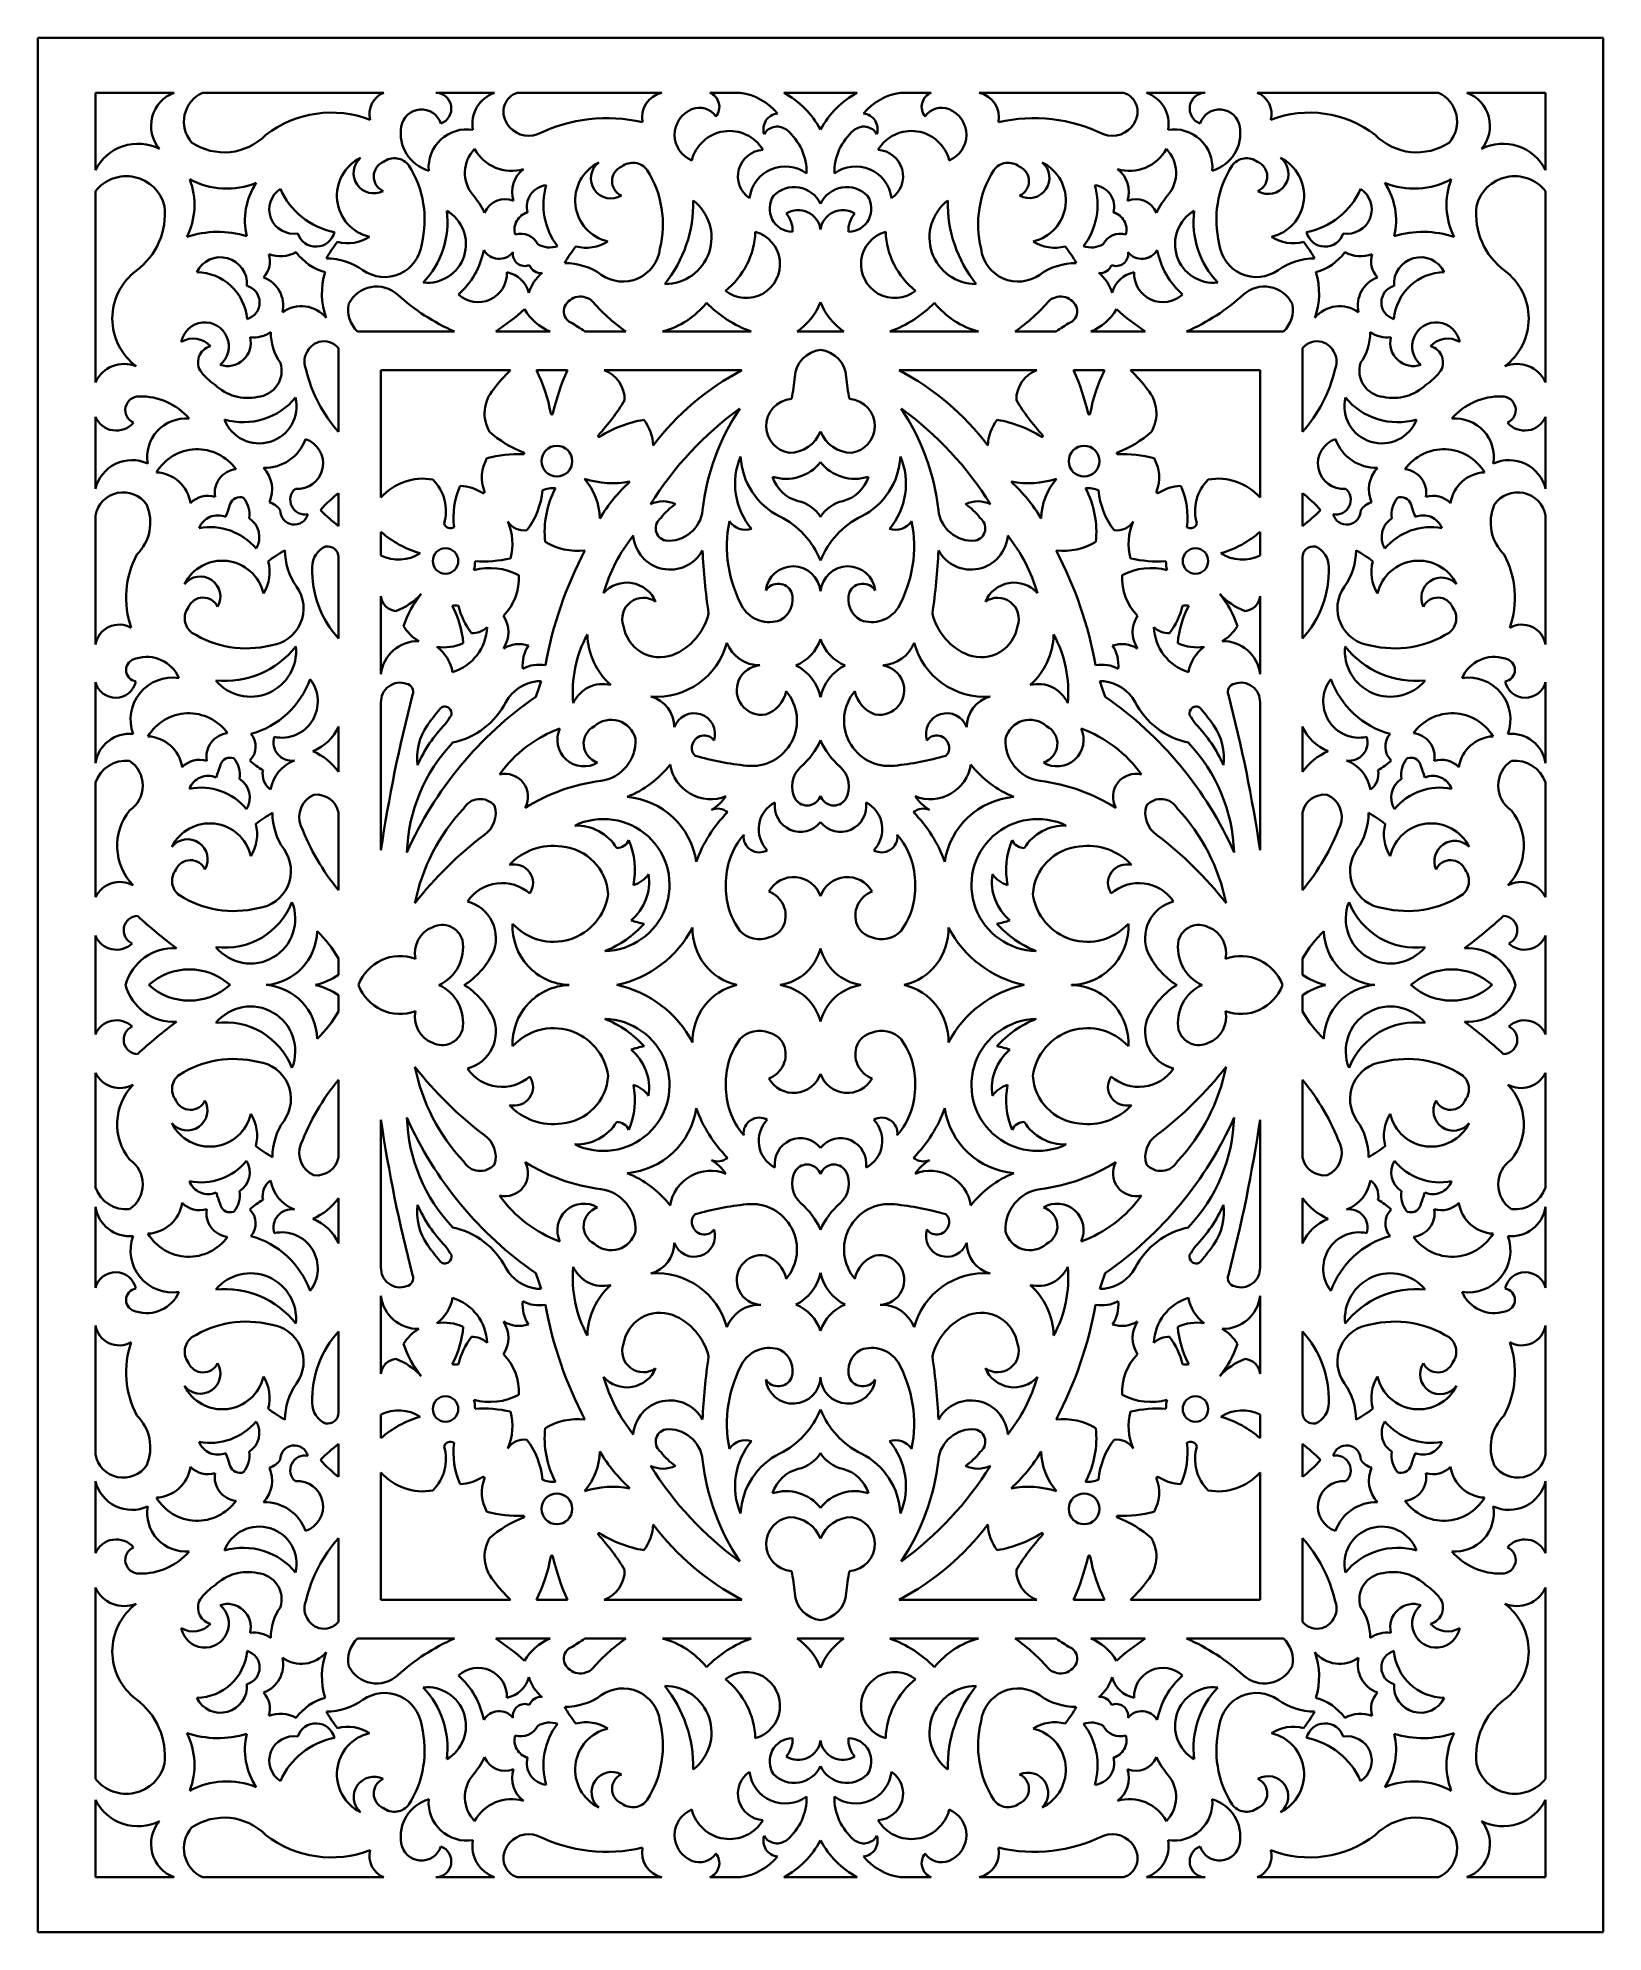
# Model space of a CAD drawing. Extents: x 89 to 752, y 193 to 996.
import ezdxf

# ---------------------------------------------------------------- set-up
doc = ezdxf.new("R2010")
doc.units = 0

msp = doc.modelspace()

# ---------------------------------------------------------------- linework, layer by layer
at = {"color": 7, "lineweight": 35}
for p, q in [((420.5, 996.267761), (88.565063, 996.267761)), ((88.565063, 996.267761), (88.565063, 594.5)), ((420.5, 996.267761), (752.434937, 996.267761)), ((752.434937, 996.267761), (752.434937, 594.5)), ((112.965332, 973.021362), (112.965332, 940.174133)), ((146.416534, 973.021362), (112.965332, 973.021362)), ((235.25943, 973.021362), (158.438507, 973.021362)), ((282.282562, 973.021362), (257.314972, 973.021362)), ((353.205139, 973.021362), (292.030212, 973.021362)), ((487.794861, 973.021362), (548.969788, 973.021362)), ((558.717468, 973.021362), (583.684998, 973.021362)), ((605.74054, 973.021362), (682.561462, 973.021362)), ((694.583435, 973.021362), (728.034668, 973.021362)), ((728.034668, 973.021362), (728.034668, 940.174133)), ((112.965332, 931.191772), (112.965332, 850.100403)), ((728.034668, 931.191772), (728.034668, 850.100403)), ((224.1633, 871.712463), (265.259338, 871.712463)), ((282.799225, 871.712463), (305.838959, 871.712463)), ((353.457947, 871.712463), (391.142761, 871.712463)), ((487.542053, 871.712463), (449.857239, 871.712463)), ((558.200745, 871.712463), (535.161072, 871.712463)), ((616.836731, 871.712463), (575.740662, 871.712463)), ((216.097839, 829.167664), (216.097839, 864.619019)), ((624.902161, 829.167664), (624.902161, 864.619019)), ((234.076538, 855.275513), (289.0354, 855.275513)), ((234.076538, 855.275513), (234.076538, 801.298462)), ((328.710388, 855.275513), (387.17627, 855.275513)), ((512.289612, 855.275513), (453.82373, 855.275513)), ((606.923462, 855.275513), (551.9646, 855.275513)), ((606.923462, 855.275513), (606.923462, 801.298462)), ((112.965332, 835.526123), (112.965332, 804.971191)), ((728.034668, 835.526123), (728.034668, 804.971191)), ((112.965332, 793.626709), (112.965332, 738.884338)), ((728.034668, 793.626709), (728.034668, 738.884338)), ((216.097839, 741.463013), (216.097839, 776.029419)), ((624.902161, 741.463013), (624.902161, 776.029419)), ((234.076538, 759.480286), (234.076538, 726.392944)), ((606.923462, 759.480286), (606.923462, 726.392944)), ((112.965332, 723.017944), (112.965332, 688.631714)), ((728.034668, 723.017944), (728.034668, 688.631714)), ((234.076538, 714.29248), (234.076538, 651.634033)), ((606.923462, 714.29248), (606.923462, 651.634033)), ((112.965332, 680.398376), (112.965332, 631.723267)), ((728.034668, 680.398376), (728.034668, 631.723267)), ((216.097839, 634.715576), (216.097839, 667.676331)), ((624.902161, 634.715576), (624.902161, 667.676331)), ((112.965332, 615.431519), (112.965332, 594.5)), ((728.034668, 615.431519), (728.034668, 594.5)), ((88.565063, 192.732254), (88.565063, 594.5)), ((112.965332, 573.568542), (112.965332, 594.5)), ((728.034668, 573.568542), (728.034668, 594.5)), ((752.434937, 192.732254), (752.434937, 594.5)), ((112.965332, 508.601685), (112.965332, 557.276794)), ((728.034668, 508.601685), (728.034668, 557.276794)), ((216.097839, 554.284424), (216.097839, 521.323669)), ((624.902161, 554.284424), (624.902161, 521.323669)), ((234.076538, 474.707581), (234.076538, 537.366028)), ((606.923462, 474.707581), (606.923462, 537.366028)), ((112.965332, 465.982117), (112.965332, 500.368347)), ((728.034668, 465.982117), (728.034668, 500.368347)), ((234.076538, 429.519775), (234.076538, 462.607117)), ((606.923462, 429.519775), (606.923462, 462.607117)), ((112.965332, 395.373352), (112.965332, 450.115723)), ((728.034668, 395.373352), (728.034668, 450.115723)), ((216.097839, 447.537048), (216.097839, 412.970581)), ((624.902161, 447.537048), (624.902161, 412.970581)), ((234.076538, 333.724548), (234.076538, 387.701599)), ((606.923462, 333.724548), (606.923462, 387.701599)), ((112.965332, 353.473938), (112.965332, 384.02887)), ((728.034668, 353.473938), (728.034668, 384.02887)), ((216.097839, 359.832397), (216.097839, 324.380981)), ((624.902161, 359.832397), (624.902161, 324.380981)), ((112.965332, 257.808289), (112.965332, 338.899658)), ((728.034668, 257.808289), (728.034668, 338.899658)), ((234.076538, 333.724548), (289.0354, 333.724548)), ((328.710388, 333.724548), (387.17627, 333.724548)), ((512.289612, 333.724548), (453.82373, 333.724548)), ((606.923462, 333.724548), (551.9646, 333.724548)), ((224.1633, 317.287598), (265.259338, 317.287598)), ((282.799225, 317.287598), (305.838959, 317.287598)), ((353.457947, 317.287598), (391.142761, 317.287598)), ((487.542053, 317.287598), (449.857239, 317.287598)), ((558.200745, 317.287598), (535.161072, 317.287598)), ((616.836731, 317.287598), (575.740662, 317.287598)), ((112.965332, 215.978653), (112.965332, 248.825882)), ((728.034668, 215.978653), (728.034668, 248.825882)), ((146.416534, 215.978653), (112.965332, 215.978653)), ((235.25943, 215.978653), (158.438507, 215.978653)), ((282.282562, 215.978653), (257.314972, 215.978653)), ((353.205139, 215.978653), (292.030212, 215.978653)), ((487.794861, 215.978653), (548.969788, 215.978653)), ((558.717468, 215.978653), (583.684998, 215.978653)), ((605.74054, 215.978653), (682.561462, 215.978653)), ((694.583435, 215.978653), (728.034668, 215.978653)), ((420.5, 192.732254), (88.565063, 192.732254)), ((420.5, 192.732254), (752.434937, 192.732254))]:
    msp.add_line(p, q, dxfattribs=at)
at = {"color": 7, "lineweight": 35, "ltscale": 0.324213}
for p, q in [((386.548279, 973.021362), (373.579773, 973.021362)), ((454.451721, 973.021362), (467.420227, 973.021362)), ((386.548279, 215.978653), (373.579773, 215.978653)), ((454.451721, 215.978653), (467.420227, 215.978653))]:
    msp.add_line(p, q, dxfattribs=at)
at = {"color": 7, "lineweight": 35, "ltscale": 0.38838}
for p, q in [((404.964783, 973.021362), (420.5, 973.021362)), ((436.035217, 973.021362), (420.5, 973.021362)), ((404.964783, 215.978653), (420.5, 215.978653)), ((436.035217, 215.978653), (420.5, 215.978653))]:
    msp.add_line(p, q, dxfattribs=at)
at = {"color": 7, "lineweight": 35, "ltscale": 0.435414}
for p, q in [((320.509705, 871.712463), (337.92627, 871.712463)), ((520.490295, 871.712463), (503.07373, 871.712463)), ((320.509705, 317.287598), (337.92627, 317.287598)), ((520.490295, 317.287598), (503.07373, 317.287598))]:
    msp.add_line(p, q, dxfattribs=at)
at = {"color": 7, "lineweight": 35, "ltscale": 0.24758}
for p, q in [((410.596802, 871.712463), (420.5, 871.712463)), ((430.403198, 871.712463), (420.5, 871.712463)), ((410.596802, 317.287598), (420.5, 317.287598)), ((430.403198, 317.287598), (420.5, 317.287598))]:
    msp.add_line(p, q, dxfattribs=at)
at = {"color": 7, "lineweight": 35, "ltscale": 0.328825}
for p, q in [((300.006104, 855.275513), (313.159119, 855.275513)), ((540.993896, 855.275513), (527.840881, 855.275513)), ((300.006104, 333.724548), (313.159119, 333.724548)), ((540.993896, 333.724548), (527.840881, 333.724548))]:
    msp.add_line(p, q, dxfattribs=at)
at = {"color": 7, "lineweight": 35, "ltscale": 0.351326}
for p, q in [((216.097839, 789.145508), (216.097839, 803.198547)), ((624.902161, 789.145508), (624.902161, 803.198547)), ((216.097839, 399.854492), (216.097839, 385.801453)), ((624.902161, 399.854492), (624.902161, 385.801453))]:
    msp.add_line(p, q, dxfattribs=at)
at = {"color": 7, "lineweight": 35, "ltscale": 0.251923}
for p, q in [((234.076538, 786.781799), (234.076538, 776.704895)), ((606.923462, 786.781799), (606.923462, 776.704895))]:
    msp.add_line(p, q, dxfattribs=at)
at = {"color": 7, "lineweight": 35, "ltscale": 0.002853}
msp.add_line((420.442932, 761.610657), (420.557068, 761.610657), dxfattribs=at)
at = {"color": 7, "lineweight": 35, "ltscale": 0.000323}
msp.add_line((394.789001, 730.124268), (394.789001, 730.111328), dxfattribs=at)
at = {"color": 7, "lineweight": 35, "ltscale": 0.003015}
msp.add_line((447.028625, 730.143188), (447.028625, 730.022583), dxfattribs=at)
at = {"color": 7, "lineweight": 35, "ltscale": 0.479251}
for p, q in [((216.097839, 684.98999), (216.097839, 704.160034)), ((624.902161, 684.98999), (624.902161, 704.160034))]:
    msp.add_line(p, q, dxfattribs=at)
at = {"color": 7, "lineweight": 35, "ltscale": 0.174925}
for p, q in [((216.097839, 598.802979), (216.097839, 605.799988)), ((624.902161, 598.802979), (624.902161, 605.799988))]:
    msp.add_line(p, q, dxfattribs=at)
at = {"color": 7, "lineweight": 35, "ltscale": 0.174927}
for p, q in [((216.097839, 590.197083), (216.097839, 583.200012)), ((624.902161, 590.197083), (624.902161, 583.200012))]:
    msp.add_line(p, q, dxfattribs=at)
at = {"color": 7, "lineweight": 35, "ltscale": 0.000987}
msp.add_line((313.776337, 594.519775), (313.776337, 594.480286), dxfattribs=at)
at = {"color": 7, "lineweight": 35, "ltscale": 0.000598}
msp.add_line((527.003967, 594.511963), (527.003967, 594.488037), dxfattribs=at)
at = {"color": 7, "lineweight": 35, "ltscale": 0.47925}
for p, q in [((216.097839, 504.01001), (216.097839, 484.840027)), ((624.902161, 504.01001), (624.902161, 484.840027))]:
    msp.add_line(p, q, dxfattribs=at)
at = {"color": 7, "lineweight": 35, "ltscale": 0.000339}
msp.add_line((420.493225, 428.138245), (420.506775, 428.138245), dxfattribs=at)
at = {"color": 7, "lineweight": 35, "ltscale": 0.251924}
for p, q in [((234.076538, 402.218201), (234.076538, 412.295166)), ((606.923462, 402.218201), (606.923462, 412.295166))]:
    msp.add_line(p, q, dxfattribs=at)
at = {"color": 7, "lineweight": 35}
for centre, radius in [((308.692383, 816.724609), 6.529467), ((532.307617, 816.724609), 6.529467), ((261.459717, 774.355774), 5.4114), ((579.540283, 774.355774), 5.4114), ((261.459717, 414.644226), 5.4114), ((579.540283, 414.644226), 5.4114), ((308.692383, 372.275452), 6.529467), ((532.307617, 372.275452), 6.529467)]:
    msp.add_circle(centre, radius, dxfattribs=at)
for centre, radius, start, end in [((151.57486, 958.926636), 15.008977, 110.101406, 220.540774), ((163.941833, 960.759888), 13.439882, 114.172001, 220.921147), ((238.89801, 964.03717), 9.693049, 112.047744, 194.929136), ((257.168762, 966.285706), 6.737288, 290.117773, 88.75643), ((287.039459, 959.654053), 14.188524, 109.588582, 189.739134), ((294.526276, 964.867554), 8.527334, 107.020445, 214.666347), ((355.707886, 962.413574), 10.899071, 103.275288, 190.408206), ((371.055908, 966.991699), 6.536573, 321.228004, 67.28698), ((382.634338, 947.59729), 25.723621, 40.245295, 81.248235), ((385.849548, 938.497437), 39.462551, 28.590982, 61.02759), ((455.150452, 938.497437), 39.462551, 118.972415, 151.409024), ((458.365662, 947.59729), 25.723621, 98.751763, 139.7547), ((469.944092, 966.991699), 6.536573, 112.713018, 218.772015), ((485.292114, 962.413574), 10.899071, 349.591812, 76.72471), ((546.473755, 964.867554), 8.527334, 325.333658, 72.979554), ((553.96051, 959.654053), 14.188524, 350.260871, 70.411416), ((583.831238, 966.285706), 6.737288, 91.243568, 249.882194), ((602.10199, 964.03717), 9.693049, 345.070883, 67.952254), ((677.058167, 960.759888), 13.439882, 319.078868, 65.827997), ((689.42511, 958.926636), 15.008977, 319.459231, 69.898592), ((213.128143, 918.461792), 46.095802, 69.153377, 127.21465), ((251.242706, 957.172913), 8.701575, 18.67697, 170.516315), ((370.367737, 955.119934), 11.734388, 112.24054, 247.759454), ((369.136902, 958.130005), 8.48237, 34.204525, 112.24054), ((471.863098, 958.130005), 8.48237, 67.759459, 145.795469), ((470.632263, 955.119934), 11.734388, 292.240541, 67.759459), ((589.757263, 957.172913), 8.701575, 9.483683, 161.32303), ((627.871887, 918.461792), 46.095802, 52.785348, 110.846621), ((259.047974, 955.86908), 16.615007, 170.516315, 253.502311), ((270.487122, 941.248169), 16.210438, 80.883947, 184.635603), ((296.804657, 965.48938), 10.783529, 210.494385, 290.057695), ((329.829651, 895.924744), 66.276573, 76.778498, 116.262729), ((381.924316, 940.331787), 16.472847, 30.692241, 166.209184), ((403.026489, 957.495728), 6.763146, 96.432442, 197.33757), ((402.138306, 952.137878), 6.493915, 49.845809, 149.022228), ((391.298096, 939.289429), 23.304398, 358.597854, 49.845809), ((449.701904, 939.289429), 23.304398, 130.154186, 181.402151), ((438.861694, 952.137878), 6.493915, 30.977777, 130.154186), ((437.973511, 957.495728), 6.763146, 342.662449, 83.567563), ((459.075684, 940.331787), 16.472847, 13.79082, 149.307758), ((511.170349, 895.924744), 66.276573, 63.737276, 103.2215), ((544.195313, 965.48938), 10.783529, 249.942307, 329.50562), ((570.512878, 941.248169), 16.210438, 355.364388, 99.116051), ((581.952026, 955.86908), 16.615007, 286.497691, 9.483683), ((131.016998, 931.217529), 20.151512, 62.98948, 153.610968), ((167.603882, 972.295654), 24.588633, 235.809771, 315.858601), ((284.196594, 938.994873), 14.520907, 135.715558, 220.261774), ((289.544159, 957.813354), 17.977022, 208.869743, 286.212899), ((396.67218, 937.577332), 11.177807, 92.987104, 236.030386), ((444.32782, 937.577332), 11.177807, 303.969619, 87.012894), ((551.455811, 957.813354), 17.977022, 253.787102, 331.130276), ((556.803406, 938.994873), 14.520907, 319.738231, 44.28444), ((673.396118, 972.295654), 24.588633, 224.14139, 304.190234), ((709.983032, 931.217529), 20.151512, 26.389028, 117.010512), ((233.286163, 929.295837), 17.893476, 116.284435, 257.008595), ((231.006073, 938.895447), 8.565823, 131.212551, 297.559763), ((237.769775, 937.44281), 6.749632, 112.728919, 245.486039), ((239.786469, 937.57196), 7.651899, 36.660781, 127.183559), ((209.53183, 919.115234), 43.065254, 346.185761, 32.321206), ((301.382355, 931.061829), 11.68531, 125.700097, 199.322395), ((334.348938, 927.35199), 17.893476, 116.284435, 257.008595), ((331.639771, 936.657959), 8.519671, 127.738785, 301.033399), ((338.83252, 935.498962), 6.749632, 112.728919, 245.486039), ((340.849243, 935.628174), 7.651899, 36.660781, 127.183559), ((310.594604, 917.171448), 43.065254, 346.185761, 32.321206), ((405.51239, 926.546143), 15.188312, 53.270739, 173.341745), ((435.48761, 926.546143), 15.188312, 6.658252, 126.729256), ((530.405396, 917.171448), 43.065254, 147.678799, 193.81423), ((500.150757, 935.628174), 7.651899, 52.816436, 143.339224), ((502.16748, 935.498962), 6.749632, 294.513963, 67.27108), ((509.069122, 936.857178), 8.547558, 241.327744, 49.900064), ((506.651062, 927.35199), 17.893476, 282.9914, 63.715563), ((539.617676, 931.061829), 11.68531, 340.677596, 54.299908), ((631.468201, 919.115234), 43.065254, 147.678799, 193.81423), ((601.213501, 937.57196), 7.651899, 52.816436, 143.339224), ((603.230225, 937.44281), 6.749632, 294.513963, 67.27108), ((610.461731, 938.575317), 8.517074, 238.651348, 52.576153), ((607.713867, 929.295837), 17.893476, 282.9914, 63.715563), ((126.093811, 920.943176), 16.655052, 13.853371, 142.023074), ((124.607422, 925.423645), 30.359468, 333.360961, 20.997695), ((168.749603, 965.677307), 33.353966, 241.727283, 291.843325), ((205.177216, 918.839966), 28.791601, 146.531354, 193.408394), ((197.106049, 923.564026), 10.400764, 123.195289, 279.435904), ((220.403778, 944.899414), 31.624483, 203.542906, 258.921349), ((305.185089, 924.602478), 9.243749, 96.052349, 194.888004), ((331.865784, 925.482727), 28.877424, 163.271533, 217.49716), ((409.335815, 920.677795), 12.315416, 24.970834, 135.463948), ((431.664185, 920.677795), 12.315416, 44.536047, 155.029161), ((509.134216, 925.482727), 28.877424, 322.502845, 16.728467), ((535.814941, 924.602478), 9.243749, 345.112001, 83.947649), ((620.596191, 944.899414), 31.624483, 281.078646, 336.457086), ((643.893982, 923.564026), 10.400764, 260.564098, 56.804706), ((672.250366, 965.677307), 33.353966, 248.15667, 298.272719), ((635.822815, 918.839966), 28.791601, 346.591611, 33.468644), ((716.392578, 925.423645), 30.359468, 159.00231, 206.639044), ((714.906189, 920.943176), 16.655052, 37.976924, 166.146633), ((112.329041, 921.66394), 30.11311, 306.646151, 6.228532), ((246.931885, 907.434814), 34.312431, 25.141066, 40.261773), ((286.861877, 918.194336), 9.655149, 68.788235, 156.706287), ((311.345428, 926.252869), 55.176666, 321.442141, 1.038009), ((354.559814, 911.575195), 19.714338, 269.804272, 52.675891), ((408.830505, 923.87262), 9.903001, 146.660513, 268.63997), ((432.169495, 923.87262), 9.903001, 271.360025, 33.339489), ((486.440186, 911.575195), 19.714338, 127.324111, 270.195723), ((529.654541, 926.252869), 55.176666, 178.961994, 218.557861), ((554.138123, 918.194336), 9.655149, 23.293713, 111.211763), ((594.068115, 907.434814), 34.312431, 139.738226, 154.858939), ((728.670959, 921.66394), 30.11311, 173.771474, 233.353854), ((224.443695, 918.321472), 37.826836, 316.8301, 6.998155), ((253.71347, 908.762634), 16.407314, 264.117429, 59.710818), ((298.214417, 915.001526), 7.48775, 105.196436, 196.333928), ((398.261047, 914.851074), 10.371681, 355.140194, 42.053184), ((411.020264, 913.66217), 9.580146, 8.301892, 121.867937), ((429.979736, 913.66217), 9.580146, 58.132068, 171.698115), ((442.738953, 914.851074), 10.371681, 137.946817, 184.859811), ((542.785583, 915.001526), 7.48775, 343.666077, 74.803562), ((587.286499, 908.762634), 16.407314, 120.28918, 275.882539), ((616.556274, 918.321472), 37.826836, 173.001848, 223.169891), ((165.004791, 872.447876), 41.537132, 72.969226, 108.617377), ((206.490295, 915.765076), 8.063859, 197.770262, 346.366051), ((262.505524, 873.504456), 59.255463, 142.26392, 150.49158), ((220.093048, 926.198914), 17.020397, 254.84725, 302.601829), ((235.59964, 910.683716), 15.860186, 234.5334, 353.296507), ((293.308136, 905.055054), 8.165266, 26.819025, 106.209059), ((305.688934, 917.476196), 10.113637, 239.757648, 288.839934), ((321.155823, 924.255127), 17.020397, 254.84725, 302.601829), ((388.981079, 900.21991), 14.314862, 231.844792, 74.319616), ((359.61554, 915.129333), 33.253571, 308.107184, 358.057204), ((452.018921, 900.21991), 14.314862, 105.680382, 308.155213), ((481.38446, 915.129333), 33.253571, 181.942788, 231.892822), ((519.844177, 924.255127), 17.020397, 237.398173, 285.152752), ((535.311035, 917.476196), 10.113637, 251.160068, 300.242361), ((547.691833, 905.055054), 8.165266, 73.790946, 153.18098), ((605.40033, 910.683716), 15.860186, 186.703498, 305.466605), ((620.906921, 926.198914), 17.020397, 237.398173, 285.152752), ((578.494446, 873.504456), 59.255463, 29.508415, 37.736075), ((634.509705, 915.765076), 8.063859, 193.63394, 342.229743), ((675.995178, 872.447876), 41.537132, 71.382628, 107.030772), ((166.017883, 891.992432), 11.222337, 355.397801, 153.904338), ((177.019501, 901.568848), 9.974772, 316.158747, 17.392274), ((191.435181, 917.615906), 13.953036, 249.454023, 298.641358), ((216.193268, 918.389526), 22.271706, 215.772469, 254.944655), ((210.997406, 876.150085), 26.540792, 54.533405, 90.131504), ((244.74057, 912.548584), 33.521549, 311.579324, 349.149654), ((284.188171, 910.138733), 7.602176, 210.868038, 320.630281), ((295.063171, 904.537231), 5.058373, 171.138135, 293.183026), ((363.568298, 871.560669), 59.255463, 142.26392, 150.49158), ((312.060181, 874.206299), 26.540792, 54.533405, 90.131504), ((336.662415, 908.739929), 15.860186, 234.5334, 353.296507), ((504.337585, 908.739929), 15.860186, 186.703498, 305.466605), ((528.939819, 874.206299), 26.540792, 89.868494, 125.4666), ((477.431702, 871.560669), 59.255463, 29.508415, 37.736075), ((545.936829, 904.537231), 5.058373, 246.816942, 8.86187), ((556.811829, 910.138733), 7.602176, 219.369724, 329.131981), ((596.259399, 912.548584), 33.521549, 190.850338, 228.420695), ((630.002563, 876.150085), 26.540792, 89.868494, 125.4666), ((624.806763, 918.389526), 22.271706, 285.055346, 324.22755), ((649.564819, 917.615906), 13.953036, 241.358617, 290.545972), ((663.980469, 901.568848), 9.974772, 162.607721, 223.841258), ((674.982117, 891.992432), 11.222337, 26.095667, 184.60219), ((145.384003, 877.230225), 25.267242, 126.64616, 233.353854), ((155.423187, 874.908997), 22.025883, 5.467795, 88.656668), ((179.933838, 882.735168), 12.669348, 347.046884, 70.255223), ((239.119263, 887.867371), 30.093153, 162.568379, 200.200771), ((275.327911, 896.332092), 12.167365, 226.726207, 2.459946), ((284.871704, 884.696472), 12.435305, 16.119854, 77.873138), ((312.587799, 883.616638), 16.408148, 128.044081, 163.96436), ((301.896667, 901.663757), 5.15773, 200.146348, 276.449089), ((539.103333, 901.663757), 5.15773, 263.550906, 339.853657), ((528.412231, 883.616638), 16.408148, 16.035643, 51.955921), ((556.128296, 884.696472), 12.435305, 102.12686, 163.880144), ((565.672058, 896.332092), 12.167365, 177.540058, 313.273812), ((601.880737, 887.867371), 30.093153, 339.799234, 17.431619), ((661.066162, 882.735168), 12.669348, 109.744775, 192.953121), ((685.576843, 874.908997), 22.025883, 91.34333, 174.532206), ((695.616028, 877.230225), 25.267242, 306.646151, 53.353845), ((175.282867, 884.029358), 7.319253, 286.395566, 74.782546), ((232.238373, 877.579102), 13.210637, 47.737316, 153.115506), ((300.880524, 953.114624), 88.854813, 227.737321, 246.36604), ((318.722961, 879.121582), 7.40911, 52.783965, 160.058107), ((385.849365, 939.519226), 83.032394, 221.021196, 234.748879), ((344.243286, 906.306702), 35.800423, 284.915198, 321.237703), ((408.07074, 918.981628), 50.20887, 224.336064, 250.296602), ((395.421143, 893.975952), 26.943752, 304.279873, 338.557751), ((445.578857, 893.975952), 26.943752, 201.442254, 235.720132), ((432.92926, 918.981628), 50.20887, 289.703399, 315.663941), ((496.756714, 906.306702), 35.800423, 218.762288, 255.084804), ((455.150635, 939.519226), 83.032394, 305.251126, 318.978823), ((522.277039, 879.121582), 7.40911, 19.941888, 127.21603), ((540.119507, 953.114624), 88.854813, 293.633961, 312.262667), ((608.761658, 877.579102), 13.210637, 26.884497, 132.262679), ((665.717163, 884.029358), 7.319253, 105.217452, 253.604429), ((200.283447, 868.7276), 13.738976, 39.549589, 125.624978), ((232.739197, 880.898682), 12.567151, 167.80738, 226.967982), ((216.148285, 970.674072), 119.313698, 303.960384, 311.366686), ((313.975403, 892.023926), 21.880524, 209.860831, 248.169791), ((316.83429, 880.322083), 5.246589, 165.355437, 245.176966), ((524.16571, 880.322083), 5.246589, 294.823036, 14.644562), ((527.024597, 892.023926), 21.880524, 291.830211, 330.139188), ((624.851746, 970.674072), 119.313698, 228.633319, 236.039621), ((608.260803, 880.898682), 12.567151, 313.032023, 12.192613), ((640.716553, 868.7276), 13.738976, 54.375027, 140.450409), ((154.380554, 858.678955), 10.025861, 42.677518, 119.779798), ((159.36618, 865.428101), 10.154672, 309.37249, 168.912982), ((168.997803, 866.889526), 9.842633, 251.089471, 14.125091), ((180.218597, 881.611084), 12.43301, 262.254017, 305.320548), ((208.023315, 870.750854), 20.628986, 178.011614, 216.65206), ((273.123962, 805.737976), 81.228317, 54.312459, 59.269533), ((567.876038, 805.737976), 81.228317, 120.730465, 125.687543), ((632.976685, 870.750854), 20.628986, 323.347931, 1.988384), ((660.781433, 881.611084), 12.43301, 234.679457, 277.745978), ((672.002197, 866.889526), 9.842633, 165.874914, 288.910524), ((681.63385, 865.428101), 10.154672, 11.08702, 230.627515), ((686.619446, 858.678955), 10.025861, 60.220207, 137.322483), ((163.517487, 858.666809), 7.033737, 104.542069, 216.936715), ((210.510834, 858.876587), 8.880959, 108.23503, 202.908258), ((209.808502, 859.420654), 8.159593, 39.5751, 104.744305), ((421.782837, 851.74469), 12.222654, 96.024639, 176.521758), ((419.217163, 851.74469), 12.222654, 3.478243, 83.975366), ((631.191467, 859.420654), 8.159593, 75.2557, 140.424905), ((630.489197, 858.876587), 8.880959, 337.091747, 71.764968), ((677.482544, 858.666809), 7.033737, 323.063276, 75.457929), ((125.173157, 844.580444), 13.397795, 67.488758, 155.669205), ((178.091705, 870.557129), 25.83897, 218.590741, 236.173001), ((180.746094, 855.148926), 11.219503, 275.434588, 17.037973), ((260.785187, 869.339417), 60.089355, 193.394337, 221.954036), ((333.884827, 807.911011), 65.22934, 133.437649, 142.99027), ((240.261322, 825.297119), 66.84417, 10.03662, 26.646303), ((401.658875, 815.45166), 97.047127, 155.772805, 167.217019), ((324.185425, 842.824158), 13.248072, 358.832212, 70.028188), ((440.295044, 754.368774), 114.034096, 117.762966, 142.752825), ((355.391418, 855.780029), 54.291286, 346.491343, 356.52175), ((485.608582, 855.780029), 54.291286, 183.478242, 193.508648), ((400.704956, 754.368774), 114.034096, 37.247176, 62.237039), ((516.814575, 842.824158), 13.248072, 109.971817, 181.167793), ((439.341125, 815.45166), 97.047127, 12.782977, 24.227198), ((600.738708, 825.297119), 66.84417, 153.353702, 169.963384), ((507.115173, 807.911011), 65.22934, 37.009725, 46.562346), ((580.214844, 869.339417), 60.089355, 318.045956, 346.605654), ((660.253906, 855.148926), 11.219503, 162.96203, 264.565407), ((662.908264, 870.557129), 25.83897, 303.827005, 321.409274), ((715.826843, 844.580444), 13.397795, 24.330797, 112.51124), ((131.472748, 838.380493), 5.831038, 89.393618, 245.915904), ((131.998749, 816.724365), 27.490774, 41.047729, 90.967711), ((177.529053, 863.428589), 19.914057, 226.0476, 282.409994), ((182.452087, 840.095642), 15.843389, 201.112438, 13.257094), ((175.701813, 861.922852), 28.680902, 253.741934, 320.627576), ((293.641144, 837.008545), 15.609554, 139.356404, 210.095844), ((547.358826, 837.008545), 15.609554, 329.904148, 40.643594), ((658.547913, 840.095642), 15.843389, 166.742908, 338.887568), ((665.298218, 861.922852), 28.680902, 219.372416, 286.258061), ((663.470947, 863.428589), 19.914057, 257.590008, 313.952405), ((709.001282, 816.724365), 27.490774, 89.032294, 138.952276), ((709.527283, 838.380493), 5.831038, 294.084091, 90.606387), ((306.552032, 837.029663), 0.476806, 190.036616, 347.21701), ((258.070313, 890.853943), 92.902885, 317.240157, 328.674768), ((470.128296, 722.761536), 143.325943, 125.817535, 148.099975), ((466.678589, 785.168213), 96.768883, 146.212808, 173.630294), ((409.000244, 831.627502), 11.499725, 94.086757, 182.053587), ((431.999756, 831.627502), 11.499725, 357.946418, 85.913248), ((374.321411, 785.168213), 96.768883, 6.369711, 33.78719), ((370.871704, 722.761536), 143.325943, 31.900023, 54.18246), ((582.929688, 890.853943), 92.902885, 211.325237, 222.759862), ((534.447937, 837.029663), 0.476806, 192.782981, 349.963375), ((121.791687, 839.27179), 9.588279, 202.995261, 319.597146), ((151.284271, 818.458801), 16.382433, 84.932753, 189.748902), ((311.571503, 864.470398), 47.260174, 228.305456, 248.881954), ((326.617249, 827.467957), 0.459157, 137.240152, 302.443041), ((353.93219, 784.497864), 50.45779, 99.555048, 122.443053), ((330.695374, 822.678528), 18.838297, 2.159671, 37.91926), ((409.000244, 831.627502), 11.499725, 182.053587, 261.294594), ((407.31842, 834.357239), 14.097086, 269.761542, 339.237437), ((433.68158, 834.357239), 14.097086, 200.762568, 270.238453), ((431.999756, 831.627502), 11.499725, 278.705401, 357.946418), ((510.304626, 822.678528), 18.838297, 142.080735, 177.840327), ((487.06781, 784.497864), 50.45779, 57.556952, 80.44495), ((514.382751, 827.467957), 0.459157, 237.556961, 42.759853), ((529.428528, 864.470398), 47.260174, 291.118048, 311.694539), ((689.715698, 818.458801), 16.382433, 350.25109, 95.067245), ((719.208313, 839.27179), 9.588279, 220.402859, 337.00473), ((156.133209, 801.567566), 20.198, 35.406174, 149.007748), ((184.84317, 832.047607), 18.176069, 268.250048, 340.794311), ((198.715118, 815.775757), 10.806432, 265.052864, 72.261011), ((291.845459, 771.55426), 48.125721, 86.98196, 105.420732), ((294.400299, 820.011841), 0.399145, 266.981955, 68.881966), ((546.59967, 820.011841), 0.399145, 111.118032, 273.01804), ((549.154541, 771.55426), 48.125721, 74.579273, 93.018038), ((642.284912, 815.775757), 10.806432, 107.738987, 274.947131), ((656.156799, 832.047607), 18.176069, 199.205695, 271.749947), ((684.86676, 801.567566), 20.198, 30.992253, 144.593821), ((128.446411, 801.23291), 15.92603, 65.153202, 166.424526), ((138.125458, 796.693787), 15.289886, 8.435525, 87.401143), ((173.564026, 803.338379), 9.978323, 95.567781, 190.13993), ((174.424042, 804.684082), 13.485732, 336.188332, 42.992353), ((293.161682, 809.824341), 16.283859, 150.076441, 201.30565), ((413.665955, 807.055969), 29.417994, 156.801882, 220.423186), ((416.642761, 820.130127), 30.053032, 182.834264, 243.467397), ((405.887451, 827.867126), 18.655277, 252.26175, 321.562929), ((435.112549, 827.867126), 18.655277, 218.437062, 287.738245), ((424.357239, 820.130127), 30.053032, 296.532612, 357.165755), ((427.334045, 807.055969), 29.417994, 319.576816, 23.198118), ((547.838318, 809.824341), 16.283859, 338.694354, 29.923557), ((666.575928, 804.684082), 13.485732, 137.007652, 203.811674), ((667.435974, 803.338379), 9.978323, 349.860075, 84.432217), ((702.874573, 796.693787), 15.289886, 92.598855, 171.564475), ((712.553589, 801.23291), 15.92603, 13.575471, 114.846803), ((201.825775, 800.293701), 6.211456, 130.603681, 281.642745), ((251.867157, 785.502441), 23.791174, 79.827071, 138.398648), ((242.903687, 795.58844), 18.736286, 343.369483, 45.358187), ((297.679871, 792.701172), 32.872585, 155.712904, 187.033437), ((267.238464, 788.560242), 17.668194, 56.005693, 88.449153), ((277.444641, 803.694763), 0.586128, 236.005688, 21.30564), ((271.52182, 806.646301), 31.08379, 321.767371, 355.743053), ((307.129913, 793.774963), 11.526104, 85.484421, 113.575971), ((344.723633, 786.459412), 41.225491, 152.859729, 185.507354), ((332.453674, 847.276733), 39.909389, 252.470372, 280.422456), ((300.229858, 791.788025), 26.684574, 1.402445, 40.789808), ((387.366516, 755.933716), 70.627258, 132.475699, 148.875297), ((414.49646, 814.304626), 14.89863, 196.397695, 256.571518), ((426.50354, 814.304626), 14.89863, 283.428484, 343.602311), ((453.633484, 755.933716), 70.627258, 31.124708, 47.524296), ((508.546326, 847.276733), 39.909389, 259.577545, 287.529623), ((540.770142, 791.788025), 26.684574, 139.210197, 178.597549), ((496.276367, 786.459412), 41.225491, 354.492637, 27.140271), ((533.870117, 793.774963), 11.526104, 66.424027, 94.515577), ((569.478149, 806.646301), 31.08379, 184.256951, 218.232621), ((563.555359, 803.694763), 0.586128, 158.694364, 303.994317), ((573.761536, 788.560242), 17.668194, 91.550845, 123.994312), ((543.320129, 792.701172), 32.872585, 352.966582, 24.287097), ((598.096313, 795.58844), 18.736286, 134.641812, 196.630522), ((589.132813, 785.502441), 23.791174, 41.601347, 100.172934), ((639.174255, 800.293701), 6.211456, 258.357257, 49.396324), ((124.773315, 791.486267), 12.000399, 33.99461, 169.725693), ((117.221802, 790.72699), 19.028049, 314.305416, 23.11147), ((160.720154, 791.435669), 10.586349, 73.416863, 134.881852), ((116.42981, 813.670715), 55.750347, 338.27143, 344.270139), ((174.236023, 797.019226), 4.419717, 69.774255, 159.64305), ((167.234833, 794.143066), 11.048713, 351.310452, 39.469816), ((184.52887, 791.329468), 8.219146, 33.718294, 74.235721), ((197.322174, 795.746521), 5.958604, 178.600731, 345.057032), ((285.327728, 875.721252), 110.85186, 226.067094, 231.352581), ((245.874969, 764.210022), 49.058975, 127.370433, 139.776338), ((353.751709, 787.179688), 12.501363, 64.900157, 115.099848), ((372.575195, 778.071228), 24.498129, 123.497347, 143.437073), ((356.017334, 797.521667), 14.579734, 265.189932, 353.630285), ((407.415344, 784.646851), 15.592771, 32.949806, 76.571516), ((433.584656, 784.646851), 15.592771, 103.428482, 147.050189), ((484.982666, 797.521667), 14.579734, 186.36972, 274.810063), ((487.248291, 787.179688), 12.501363, 64.900157, 115.099848), ((468.424805, 778.071228), 24.498129, 36.562932, 56.502655), ((555.672241, 875.721252), 110.85186, 308.647424, 313.932898), ((595.125061, 764.210022), 49.058975, 40.223667, 52.629565), ((643.677795, 795.746521), 5.958604, 194.942974, 1.399274), ((656.47113, 791.329468), 8.219146, 105.764277, 146.281711), ((673.765137, 794.143066), 11.048713, 140.530186, 188.689539), ((666.763977, 797.019226), 4.419717, 20.356949, 110.225743), ((724.57019, 813.670715), 55.750347, 195.729866, 201.728575), ((680.279846, 791.435669), 10.586349, 45.11815, 106.583135), ((723.778198, 790.72699), 19.028049, 156.88853, 225.694575), ((716.226685, 791.486267), 12.000399, 10.274308, 146.005389), ((164.856262, 785.239929), 8.48613, 66.655331, 159.142028), ((161.717682, 763.458496), 25.261505, 39.869399, 100.933667), ((173.101349, 784.560852), 9.389957, 328.482157, 57.426421), ((263.513611, 790.962708), 2.757566, 195.492052, 303.975848), ((294.789703, 795.525391), 8.196369, 213.037046, 278.055523), ((265.125, 781.583496), 24.683813, 345.701091, 22.568618), ((355.98053, 788.247559), 5.386425, 124.905951, 257.283114), ((434.380249, 780.624023), 53.588795, 168.624584, 209.14153), ((388.793884, 796.148132), 8.534877, 215.484931, 286.870455), ((387.083984, 760.928772), 36.117359, 22.300363, 63.467395), ((453.916016, 760.928772), 36.117359, 116.532603, 157.699642), ((452.206116, 796.148132), 8.534877, 253.12954, 324.515074), ((406.619751, 780.624023), 53.588795, 330.858489, 11.37541), ((485.01947, 788.247559), 5.386425, 282.716881, 55.094054), ((546.210266, 795.525391), 8.196369, 261.944472, 326.962959), ((575.875, 781.583496), 24.683813, 157.43138, 194.2989), ((577.486389, 790.962708), 2.757566, 236.024157, 344.507937), ((667.898621, 784.560852), 9.389957, 122.573578, 211.517835), ((679.282349, 763.458496), 25.261505, 79.066331, 140.130606), ((676.143738, 785.239929), 8.48613, 20.857965, 113.344667), ((214.30014, 771.915588), 9.375798, 113.159644, 181.121348), ((211.285095, 775.762817), 4.820134, 3.170781, 98.01861), ((261.85611, 817.781921), 41.625843, 228.136067, 254.382722), ((317.567688, 805.540894), 26.895813, 238.93308, 276.359559), ((395.126953, 741.878662), 69.229012, 141.295112, 164.184429), ((356.724487, 786.381226), 15.66928, 184.439946, 331.291851), ((484.275513, 786.381226), 15.66928, 208.708154, 355.560059), ((445.873047, 741.878662), 69.229012, 15.815575, 38.704886), ((523.432312, 805.540894), 26.895813, 263.640436, 301.066929), ((579.14386, 817.781921), 41.625843, 285.61728, 311.863924), ((629.714905, 775.762817), 4.820134, 81.981388, 176.829213), ((626.699829, 771.915588), 9.375798, 358.878657, 66.840361), ((165.604736, 758.780457), 39.590809, 152.42078, 198.810951), ((166.759216, 756.597168), 17.893476, 12.991409, 153.715566), ((169.85611, 769.790222), 17.020397, 327.398179, 15.152749), ((222.550598, 727.377747), 59.255463, 119.508421, 127.73608), ((219.904938, 778.885864), 26.540792, 179.868497, 215.466599), ((247.476776, 770.240479), 42.576778, 177.992244, 222.523797), ((241.519196, 791.359375), 16.436155, 243.075153, 303.747501), ((261.665283, 774.120667), 12.324628, 342.611305, 0.483493), ((277.014465, 828.547302), 54.406746, 266.812731, 282.774009), ((470.12262, 700.266418), 168.943985, 152.29546, 169.817955), ((617.124512, 789.305664), 246.878189, 182.426242, 188.662232), ((408.85376, 760.456909), 11.646484, 5.685277, 172.972), ((432.14624, 760.456909), 11.646484, 7.027995, 174.314719), ((223.875458, 789.305664), 246.878189, 351.337773, 357.573763), ((370.87738, 700.266418), 168.943985, 10.182046, 27.704543), ((563.985535, 828.547302), 54.406746, 257.225993, 273.187264), ((579.334717, 774.120667), 12.324628, 179.51651, 197.3887), ((599.480835, 791.359375), 16.436155, 236.252504, 296.924849), ((593.523193, 770.240479), 42.576778, 317.476209, 2.007751), ((621.095032, 778.885864), 26.540792, 324.533406, 0.131505), ((618.449402, 727.377747), 59.255463, 52.263928, 60.491584), ((671.14386, 769.790222), 17.020397, 164.847244, 212.60184), ((674.240784, 756.597168), 17.893476, 26.284438, 167.008589), ((675.395264, 758.780457), 39.590809, 341.189041, 27.57922), ((157.432602, 759.276123), 8.521903, 329.211594, 142.015875), ((185.371307, 754.28363), 15.860186, 276.7035, 35.466594), ((280.377594, 745.589783), 25.801565, 61.821634, 105.628527), ((270.001617, 767.044983), 22.596689, 315.147223, 3.268608), ((338.392395, 751.968201), 13.211696, 22.771055, 138.360973), ((402.562988, 758.420959), 6.303364, 25.738789, 146.696768), ((438.437012, 758.420959), 6.303364, 33.303237, 154.261216), ((502.607605, 751.968201), 13.211696, 41.639026, 157.228947), ((570.998352, 767.044983), 22.596689, 176.731391, 224.852768), ((560.622437, 745.589783), 25.801565, 74.371478, 118.178365), ((655.628723, 754.28363), 15.860186, 144.533401, 263.296495), ((683.924683, 758.754089), 8.584853, 42.201854, 206.570688), ((158.612244, 752.113525), 6.749632, 24.513964, 157.271075), ((241.023407, 760.045105), 6.96978, 184.64839, 265.302275), ((230.087891, 779.789734), 28.632778, 291.222242, 317.333321), ((283.820282, 733.535034), 42.293839, 140.592709, 161.816402), ((265.630066, 750.696167), 4.801172, 74.17651, 105.823495), ((345.358826, 749.807129), 8.951087, 54.361711, 200.077473), ((398.477539, 758.183777), 10.206454, 299.024839, 16.9439), ((442.522461, 758.183777), 10.206454, 163.056095, 240.97517), ((495.641174, 749.807129), 8.951087, 339.922533, 125.638284), ((575.369934, 750.696167), 4.801172, 74.17651, 105.823495), ((557.179688, 733.535034), 42.293839, 18.183596, 39.407811), ((610.912109, 779.789734), 28.632778, 222.665864, 248.77776), ((599.976624, 760.045105), 6.96978, 274.69772, 355.351629), ((682.387756, 752.113525), 6.749632, 22.72892, 155.486033), ((123.037903, 737.1521), 10.220442, 60.126524, 170.241973), ((158.483063, 750.096802), 7.651899, 142.816442, 233.339237), ((227.62619, 735.871765), 41.527779, 5.050628, 27.918067), ((298.029449, 763.100037), 32.049995, 194.057098, 217.040206), ((275.927856, 744.19043), 12.236052, 325.574545, 34.425455), ((348.439087, 758.003662), 25.315626, 291.482117, 346.569181), ((398.821472, 761.881958), 13.437607, 213.179647, 290.05538), ((442.178528, 761.881958), 13.437607, 249.944622, 326.820372), ((492.560913, 758.003662), 25.315626, 193.430824, 248.517878), ((565.072144, 744.19043), 12.236052, 145.57454, 214.42546), ((542.970581, 763.100037), 32.049995, 322.959812, 345.942906), ((613.373779, 735.871765), 41.527779, 152.081935, 174.949367), ((682.516907, 750.096802), 7.651899, 306.660768, 37.183564), ((717.962097, 737.1521), 10.220442, 9.758027, 119.873467), ((176.939789, 780.351501), 43.065254, 237.678784, 283.814219), ((249.808655, 724.535706), 15.841361, 88.963378, 173.267187), ((260.375397, 757.270203), 19.777456, 212.192862, 238.681702), ((260.968475, 756.485901), 18.760826, 259.996339, 295.322603), ((258.296509, 747.099548), 20.810196, 287.17041, 357.849894), ((272.847748, 752.745789), 8.960898, 267.434934, 314.173812), ((365.658875, 718.960876), 50.249802, 151.241234, 185.569809), ((351.356873, 743.994324), 29.761959, 181.650319, 228.258423), ((352.407288, 749.166443), 15.64574, 188.942926, 289.811234), ((350.956482, 747.697815), 30.911674, 265.445218, 344.97873), ((394.724609, 745.02655), 14.902434, 200.999056, 270.247578), ((403.160522, 747.03894), 18.276243, 292.07228, 341.575794), ((437.839478, 747.03894), 18.276243, 198.424212, 247.927729), ((446.275391, 745.02655), 14.902434, 272.897227, 339.000949), ((490.043518, 747.697815), 30.911674, 195.021289, 274.554777), ((488.592712, 749.166443), 15.64574, 250.188761, 351.057079), ((489.643127, 743.994324), 29.761959, 311.741582, 358.349672), ((475.341125, 718.960876), 50.249802, 354.430182, 28.758761), ((568.152222, 752.745789), 8.960898, 225.826193, 272.565061), ((582.703491, 747.099548), 20.810196, 182.150098, 252.829592), ((580.031555, 756.485901), 18.760826, 244.677406, 280.003656), ((580.624573, 757.270203), 19.777456, 301.3183, 327.807143), ((591.191345, 724.535706), 15.841361, 6.732807, 91.03662), ((664.060181, 780.351501), 43.065254, 256.185776, 302.321197), ((130.864288, 728.10321), 4.894145, 98.280384, 261.719623), ((134.756134, 718.846375), 14.83033, 23.302505, 108.056291), ((167.67218, 762.177002), 38.723587, 264.623191, 321.51326), ((178.767426, 736.124512), 19.314766, 220.331688, 5.804798), ((247.764099, 724.313416), 16.926748, 9.876586, 54.016216), ((292.691254, 726.09491), 13.016973, 72.413468, 120.826087), ((309.297241, 730.195374), 15.153523, 146.751915, 185.803593), ((531.702759, 730.195374), 15.153523, 354.196426, 33.248084), ((548.308777, 726.09491), 13.016973, 59.173911, 107.586531), ((593.235901, 724.313416), 16.926748, 125.983782, 170.123415), ((662.232544, 736.124512), 19.314766, 174.195205, 319.668317), ((673.32782, 762.177002), 38.723587, 218.486731, 275.376804), ((706.243896, 718.846375), 14.83033, 71.943708, 156.69749), ((710.135681, 728.10321), 4.894145, 278.280372, 81.719614), ((121.533386, 725.198975), 8.84129, 194.281647, 347.332112), ((145.710724, 707.074768), 17.838623, 81.40479, 199.972356), ((169.22644, 736.623108), 36.890938, 285.19318, 340.406165), ((191.965118, 714.736755), 15.327081, 258.153171, 38.37424), ((301.89032, 706.556885), 16.841007, 95.471476, 151.747037), ((301.163391, 715.428772), 14.94448, 79.685194, 117.679187), ((-1430.04248, 1319.401978), 1831.754517, 340.790976, 341.00927), ((301.148254, 718.465393), 4.932004, 79.913992, 100.086013), ((395.515442, 719.608337), 10.528069, 93.956574, 279.673922), ((401.329529, 712.548828), 19.590502, 11.885637, 63.63856), ((439.670471, 712.548828), 19.590502, 116.361439, 168.114356), ((445.484558, 719.608337), 10.528069, 260.32608, 81.566467), ((539.836609, 715.428772), 14.94448, 62.320818, 100.314804), ((2271.042236, 1319.401978), 1831.754517, 198.990735, 199.209028), ((539.851746, 718.465393), 4.932004, 79.913992, 100.086013), ((539.10968, 706.556885), 16.841007, 28.252968, 84.528529), ((649.034851, 714.736755), 15.327081, 141.625762, 281.846824), ((671.77356, 736.623108), 36.890938, 199.593841, 254.806822), ((695.289307, 707.074768), 17.838623, 340.027636, 98.595208), ((719.466614, 725.198975), 8.84129, 192.667879, 345.718357), ((242.261108, 714.581299), 8.189658, 70.965638, 182.021089), ((832.3526, 563.968567), 604.664795, 165.286616, 171.663773), ((244.130554, 718.801819), 3.611416, 339.611076, 77.177627), ((389.3797, 586.86615), 157.800781, 124.619875, 156.122688), ((328.266174, 708.295227), 13.884037, 76.35213, 155.360193), ((345.083862, 703.907776), 13.418576, 359.67686, 75.243468), ((391.236938, 706.680969), 19.28746, 263.890393, 40.397267), ((392.752747, 721.892578), 13.449149, 289.692007, 348.367733), ((449.763062, 706.680969), 19.28746, 139.602728, 276.109602), ((448.247253, 721.892578), 13.449149, 191.632258, 250.307988), ((495.916138, 703.907776), 13.418576, 104.756531, 180.323131), ((512.733826, 708.295227), 13.884037, 24.639808, 103.647868), ((451.6203, 586.86615), 157.800781, 23.877317, 55.38012), ((596.869446, 718.801819), 3.611416, 102.822371, 200.388929), ((8.647369, 563.968567), 604.664795, 8.336231, 14.713378), ((598.738892, 714.581299), 8.189658, 357.978902, 109.034367), ((152.576294, 689.56958), 20.198, 35.406174, 149.007748), ((315.428192, 662.027954), 74.997131, 138.760812, 145.319487), ((261.18219, 710.116943), 2.537686, 48.908314, 147.876396), ((221.59079, 734.58429), 49.455364, 323.695069, 328.877078), ((261.29007, 709.773865), 2.742569, 344.088593, 55.33097), ((257.629181, 729.74231), 33.126492, 282.13708, 332.661058), ((366.885193, 700.926392), 8.872327, 342.508495, 160.882524), ((474.114807, 700.926392), 8.872327, 19.117479, 197.491522), ((583.370789, 729.74231), 33.126492, 207.338934, 257.862915), ((579.709961, 709.773865), 2.742569, 124.669025, 195.911399), ((619.409241, 734.58429), 49.455364, 211.12294, 216.304923), ((579.81781, 710.116943), 2.537686, 32.123609, 131.091684), ((525.571838, 662.027954), 74.997131, 34.680504, 41.239183), ((688.423706, 689.56958), 20.198, 30.992253, 144.593821), ((127.456909, 686.394043), 14.663324, 84.175613, 171.222256), ((134.568512, 684.695862), 15.289886, 8.435525, 87.401143), ((170.007111, 691.340454), 9.978323, 95.567781, 190.13993), ((172.784668, 695.629578), 8.148904, 313.974641, 41.428273), ((196.301208, 697.444275), 7.825767, 162.971059, 277.82999), ((197.851227, 712.275574), 19.969999, 291.566975, 336.022057), ((274.085327, 690.6297), 24.724958, 145.310731, 186.773671), ((305.854675, 662.396606), 61.750111, 135.986143, 155.795918), ((328.616882, 652.314697), 54.304783, 110.055685, 144.586171), ((320.135864, 698.491455), 11.235389, 154.511324, 301.330977), ((328.331421, 696.854675), 8.300838, 116.608787, 253.529898), ((331.716614, 696.432556), 10.582012, 14.160465, 132.163163), ((371.183472, 695.111755), 5.21985, 37.08956, 167.366983), ((469.816528, 695.111755), 5.21985, 12.633011, 142.910439), ((509.283386, 696.432556), 10.582012, 47.836832, 165.839534), ((520.864136, 698.491455), 11.235389, 238.669025, 25.488681), ((512.668579, 696.854675), 8.300838, 286.470097, 63.391211), ((512.383118, 652.314697), 54.304783, 35.413834, 69.944313), ((535.145325, 662.396606), 61.750111, 24.204078, 44.013859), ((566.914673, 690.6297), 24.724958, 353.22632, 34.689264), ((643.148804, 712.275574), 19.969999, 203.977961, 248.433019), ((644.698792, 697.444275), 7.825767, 262.170005, 17.028937), ((668.215332, 695.629578), 8.148904, 138.571725, 226.025348), ((670.99292, 691.340454), 9.978323, 349.860075, 84.432217), ((706.431458, 684.695862), 15.289886, 92.598855, 171.564475), ((713.543091, 686.394043), 14.663324, 8.77774, 95.824385), ((193.900024, 668.389221), 27.718758, 36.791272, 65.959963), ((315.827698, 648.523376), 70.778061, 136.374344, 178.204731), ((325.098694, 697.880676), 16.916937, 277.406955, 3.866252), ((370.215027, 694.982788), 4.31633, 162.880505, 228.060662), ((402.934448, 815.964233), 129.195023, 254.003128, 263.890393), ((392.677307, 710.183533), 30.239761, 310.230334, 336.936347), ((448.322693, 710.183533), 30.239761, 203.063645, 229.769671), ((438.065552, 815.964233), 129.195023, 276.109602, 285.996874), ((470.784973, 694.982788), 4.31633, 311.93933, 17.119488), ((515.901306, 697.880676), 16.916937, 176.133749, 262.59304), ((525.172302, 648.523376), 70.778061, 1.795264, 43.625658), ((647.099976, 668.389221), 27.718758, 114.040035, 143.208727), ((126.083313, 675.751526), 13.916695, 84.335604, 160.494241), ((120.390137, 679.066467), 12.68466, 303.85632, 56.143677), ((157.163208, 679.437683), 10.586349, 73.416863, 134.881852), ((160.778442, 674.735168), 8.48613, 66.655331, 159.142028), ((112.35199, 703.166016), 55.750347, 338.27143, 344.270139), ((170.158203, 686.514465), 4.419717, 69.774255, 159.64305), ((163.157013, 683.638306), 11.048713, 351.310452, 39.469816), ((195.871979, 707.533142), 24.889277, 225.551333, 241.68775), ((191.840912, 683.893738), 7.962951, 167.470405, 235.019737), ((202.992798, 674.790955), 15.927078, 110.683168, 170.683736), ((286.743805, 674.378784), 9.701915, 330.841741, 104.228659), ((322.078735, 714.976807), 43.884903, 291.963297, 322.161691), ((373.937073, 690.743469), 17.409071, 188.879596, 291.793492), ((419.505432, 678.766052), 11.074924, 131.217059, 210.037733), ((421.494568, 678.766052), 11.074924, 329.962259, 48.782939), ((467.062927, 690.743469), 17.409071, 248.206503, 351.120409), ((518.921265, 714.976807), 43.884903, 217.8383, 248.036705), ((554.256165, 674.378784), 9.701915, 75.771339, 209.158264), ((638.007202, 674.790955), 15.927078, 9.316267, 69.31683), ((649.159119, 683.893738), 7.962951, 304.980268, 12.529594), ((645.127991, 707.533142), 24.889277, 298.312252, 314.448659), ((677.842957, 683.638306), 11.048713, 140.530186, 188.689539), ((670.841797, 686.514465), 4.419717, 20.356949, 110.225743), ((728.64801, 703.166016), 55.750347, 195.729866, 201.728575), ((680.221558, 674.735168), 8.48613, 20.857965, 113.344667), ((683.836792, 679.437683), 10.586349, 45.11815, 106.583135), ((720.609863, 679.066467), 12.68466, 123.856328, 236.143686), ((714.916687, 675.751526), 13.916695, 19.505757, 95.664394), ((157.639862, 652.953735), 25.261505, 39.869399, 100.933667), ((169.023529, 674.056091), 9.389957, 328.482157, 57.426421), ((209.564667, 665.828369), 10.168822, 112.797207, 202.319059), ((206.756439, 665.727722), 9.542484, 11.782994, 96.812235), ((337.622986, 601.540283), 80.2341, 97.406967, 121.906692), ((503.377014, 601.540283), 80.2341, 58.0933, 82.593031), ((634.243591, 665.727722), 9.542484, 83.187763, 168.217013), ((631.435364, 665.828369), 10.168822, 337.680946, 67.202791), ((671.97644, 674.056091), 9.389957, 122.573578, 211.517835), ((683.360168, 652.953735), 25.261505, 79.066331, 140.130606), ((146.200226, 653.515747), 24.017094, 141.298678, 224.072624), ((217.214264, 615.96936), 59.255463, 119.508421, 127.73608), ((214.568604, 667.477478), 26.540792, 179.868497, 215.466599), ((329.083923, 613.116272), 82.182312, 136.888302, 168.67036), ((276.110443, 665.357605), 8.043519, 40.497083, 150.801329), ((271.750275, 667.2995), 10.978719, 304.21567, 17.392218), ((335.828064, 642.062622), 32.324257, 8.257536, 85.272289), ((420.759766, 628.100403), 56.116371, 135.047812, 160.637894), ((366.099365, 683.733582), 16.98032, 298.501475, 327.374246), ((376.773315, 662.804016), 6.534344, 49.16098, 113.172382), ((406.966675, 660.617126), 12.695869, 117.033966, 224.730822), ((412.001282, 670.402649), 10.911969, 171.97594, 321.154648), ((414.823792, 676.591187), 5.951231, 214.477601, 342.513442), ((426.176208, 676.591187), 5.951231, 197.486563, 325.522417), ((428.998718, 670.402649), 10.911969, 218.845357, 8.024063), ((434.033325, 660.617126), 12.695869, 315.269183, 62.966025), ((420.240234, 628.100403), 56.116371, 19.362101, 44.95219), ((464.226685, 662.804016), 6.534344, 66.827616, 130.839022), ((474.900635, 683.733582), 16.98032, 212.62576, 241.498527), ((505.171936, 642.062622), 32.324257, 94.727716, 171.74247), ((569.249756, 667.2995), 10.978719, 162.607775, 235.784336), ((564.889526, 665.357605), 8.043519, 29.198669, 139.502912), ((511.916077, 613.116272), 82.182312, 11.329645, 43.111696), ((626.431396, 667.477478), 26.540792, 324.533406, 0.131505), ((623.785767, 615.96936), 59.255463, 52.263928, 60.491584), ((694.799744, 653.515747), 24.017094, 315.927395, 38.701324), ((161.422882, 645.188721), 17.893476, 12.991409, 153.715566), ((164.519775, 658.381836), 17.020397, 327.398179, 15.152749), ((290.296906, 696.405029), 96.493988, 200.909745, 219.74029), ((317.01886, 642.093201), 20.009842, 31.482521, 92.244252), ((328.478333, 636.898743), 28.006729, 271.131323, 115.921971), ((512.521667, 636.898743), 28.006729, 64.078028, 268.868672), ((523.98114, 642.093201), 20.009842, 87.755746, 148.517477), ((550.703064, 696.405029), 96.493988, 320.259702, 339.090262), ((676.480225, 658.381836), 17.020397, 164.847244, 212.60184), ((679.577087, 645.188721), 17.893476, 26.284438, 167.008589), ((152.042252, 647.788757), 8.52844, 329.852976, 141.37452), ((180.034973, 642.875244), 15.860186, 276.7035, 35.466594), ((376.204041, 528.951782), 162.386993, 127.244894, 141.850243), ((306.997314, 628.371033), 25.133059, 81.343011, 137.304055), ((308.875244, 631.727295), 21.574762, 3.478025, 84.934188), ((333.799133, 658.558472), 6.022095, 272.704042, 333.790607), ((309.268524, 643.226196), 32.505596, 348.759377, 22.945793), ((411.274963, 637.932617), 30.889318, 139.092732, 181.474961), ((394.527161, 657.377808), 6.643645, 173.237667, 300.983511), ((446.472839, 657.377808), 6.643645, 239.01649, 6.762337), ((429.725037, 637.932617), 30.889318, 358.525044, 40.907273), ((531.731445, 643.226196), 32.505596, 157.054203, 191.240629), ((507.200867, 658.558472), 6.022095, 206.209412, 267.295953), ((532.124756, 631.727295), 21.574762, 95.06581, 176.521977), ((534.002686, 628.371033), 25.133059, 42.695943, 98.656987), ((464.795959, 528.951782), 162.386993, 38.149748, 52.7551), ((660.965027, 642.875244), 15.860186, 144.533401, 263.296495), ((689.506348, 646.987122), 8.65464, 45.05245, 203.720081), ((153.146729, 638.688416), 7.651899, 142.816442, 233.339237), ((153.275909, 640.705078), 6.749632, 24.513964, 157.271075), ((290.59552, 637.709045), 7.978146, 326.558612, 105.03857), ((550.40448, 637.709045), 7.978146, 74.961429, 213.441393), ((687.72406, 640.705078), 6.749632, 22.72892, 155.486033), ((687.853271, 638.688416), 7.651899, 306.660768, 37.183564), ((123.414368, 626.541504), 11.663317, 61.693643, 153.622825), ((285.518646, 620.028564), 17.72439, 48.544391, 146.146719), ((326.406738, 638.268982), 21.386679, 310.078841, 8.604484), ((337.795227, 648.346436), 11.937827, 286.323965, 324.820906), ((410.807556, 635.599304), 30.450518, 177.104442, 216.446786), ((409.139832, 628.311768), 11.99926, 18.783807, 151.142879), ((431.860168, 628.311768), 11.99926, 28.857126, 161.216192), ((430.192444, 635.599304), 30.450518, 323.553219, 2.895561), ((514.593262, 638.268982), 21.386679, 171.39551, 229.921165), ((503.204773, 648.346436), 11.937827, 215.179103, 253.676037), ((555.481323, 620.028564), 17.72439, 33.853276, 131.45561), ((717.585632, 626.541504), 11.663317, 26.377175, 118.306349), ((171.603455, 668.943054), 43.065254, 237.678784, 283.814219), ((168.045288, 640.727051), 30.373877, 262.429334, 338.654467), ((178.76239, 622.563416), 18.956221, 219.062065, 22.021758), ((266.857483, 614.42981), 15.966619, 335.39499, 75.707729), ((307.248901, 636.190735), 23.375221, 222.167261, 352.243975), ((394.928955, 623.974304), 10.783814, 338.576574, 69.924533), ((446.071045, 623.974304), 10.783814, 110.075465, 201.423443), ((533.751099, 636.190735), 23.375221, 187.756044, 317.832745), ((574.142517, 614.42981), 15.966619, 104.292269, 204.605), ((662.23761, 622.563416), 18.956221, 157.978246, 320.93794), ((672.954712, 640.727051), 30.373877, 201.345525, 277.570668), ((669.396545, 668.943054), 43.065254, 256.185776, 302.321197), ((131.068695, 617.708679), 6.114611, 91.892279, 245.901396), ((248.686646, 748.96167), 171.877762, 226.726139, 233.889341), ((260.309326, 608.079102), 11.82306, 111.257156, 191.849622), ((259.974518, 611.002258), 9.00848, 16.570307, 116.018686), ((314.767639, 619.369812), 24.869823, 177.397703, 267.7156), ((312.786346, 650.022827), 44.217594, 291.554551, 318.025984), ((324.317932, 640.693237), 47.235004, 282.055937, 332.602371), ((360.157898, 686.17926), 67.308792, 252.730629, 257.561212), ((390.52124, 618.141602), 24.280134, 178.074438, 256.830355), ((396.502563, 623.687988), 9.219466, 284.457978, 336.66068), ((444.497437, 623.687988), 9.219466, 203.339311, 255.542017), ((450.47876, 618.141602), 24.280134, 283.16964, 1.925558), ((516.682068, 640.693237), 47.235004, 207.397619, 257.944058), ((528.213623, 650.022827), 44.217594, 221.974007, 248.445457), ((480.842102, 686.17926), 67.308792, 282.438756, 287.269373), ((526.232361, 619.369812), 24.869823, 271.777923, 2.602304), ((581.025452, 611.002258), 9.00848, 63.981319, 163.429693), ((580.690674, 608.079102), 11.82306, 348.15037, 68.742842), ((592.313354, 748.96167), 171.877762, 306.110665, 313.273867), ((709.931274, 617.708679), 6.114611, 294.098599, 88.107719), ((121.900543, 619.124756), 9.6684, 202.45707, 313.632697), ((183.586853, 617.861816), 23.432989, 274.468061, 358.616022), ((169.243134, 578.10968), 54.425346, 30.582387, 46.054364), ((251.365173, 610.430847), 17.527353, 294.644358, 10.321942), ((394.536621, 625.123291), 11.207238, 222.794914, 292.383511), ((446.463379, 625.123291), 11.207238, 247.616484, 317.205078), ((589.634827, 610.430847), 17.527353, 169.678059, 245.355616), ((671.756836, 578.10968), 54.425346, 133.945638, 149.417614), ((657.413147, 617.861816), 23.432989, 181.383983, 265.531934), ((719.099487, 619.124756), 9.6684, 226.367294, 337.542949), ((146.224823, 588.896606), 21.240414, 86.852528, 164.703865), ((242.27066, 587.885742), 18.906189, 69.995908, 159.52206), ((252.235901, 621.974182), 32.410931, 302.03952, 334.031003), ((400.117188, 615.290649), 21.051212, 279.024481, 345.52337), ((440.882813, 615.290649), 21.051212, 194.476636, 260.975514), ((588.764099, 621.974182), 32.410931, 205.969003, 237.960489), ((598.72937, 587.885742), 18.906189, 20.477942, 110.004097), ((694.775208, 588.896606), 21.240414, 15.296139, 93.147477), ((152.820007, 575.41687), 25.718048, 47.903252, 132.096746), ((198.760956, 624.83667), 31.278128, 284.093383, 303.661195), ((642.239014, 624.83667), 31.278128, 236.33881, 255.906612), ((688.179993, 575.41687), 25.718048, 47.903252, 132.096746), ((146.224823, 600.103394), 21.240414, 195.296135, 273.147485), ((152.820007, 613.583191), 25.718048, 227.903254, 312.096748), ((183.586853, 571.138245), 23.432989, 1.383978, 85.531945), ((198.760956, 564.16333), 31.278128, 56.338795, 75.906611), ((242.27066, 601.114258), 18.906189, 200.47794, 290.004092), ((251.365173, 578.569153), 17.527353, 349.678064, 65.355628), ((252.235901, 567.025818), 32.410931, 25.969006, 57.960487), ((314.767639, 569.630188), 24.869823, 92.284393, 182.602311), ((324.317932, 548.306824), 47.235004, 27.39762, 77.944049), ((390.52124, 570.858459), 24.280134, 103.169645, 181.925562), ((400.117188, 573.709412), 21.051212, 14.476634, 80.975519), ((440.882813, 573.709412), 21.051212, 99.024479, 165.523364), ((450.47876, 570.858459), 24.280134, 358.074443, 76.830353), ((516.682068, 548.306824), 47.235004, 102.055949, 152.602381), ((526.232361, 569.630188), 24.869823, 357.397708, 88.22207), ((588.764099, 567.025818), 32.410931, 122.039511, 154.030997), ((589.634827, 578.569153), 17.527353, 114.64437, 190.321941), ((598.72937, 601.114258), 18.906189, 249.99591, 339.522065), ((642.239014, 564.16333), 31.278128, 104.093388, 123.661203), ((657.413147, 571.138245), 23.432989, 94.46806, 178.616017), ((688.179993, 613.583191), 25.718048, 227.903254, 312.096748), ((694.775208, 600.103394), 21.240414, 266.85251, 344.703856), ((121.900543, 569.875305), 9.6684, 46.367292, 157.542944), ((248.686646, 440.038391), 171.877762, 126.110659, 133.273861), ((168.045288, 548.27301), 30.373877, 21.345521, 97.570659), ((178.76239, 566.436584), 18.956221, 337.978251, 140.937935), ((169.243134, 610.890381), 54.425346, 313.945629, 329.41762), ((260.309326, 580.920959), 11.82306, 168.150378, 248.742844), ((266.857483, 574.570251), 15.966619, 284.292284, 24.604997), ((328.478333, 552.101318), 28.006729, 244.078016, 88.86867), ((312.786346, 538.977173), 44.217594, 41.974005, 68.445462), ((512.521667, 552.101318), 28.006729, 91.131328, 295.921966), ((528.213623, 538.977173), 44.217594, 111.554543, 138.025993), ((574.142517, 574.570251), 15.966619, 155.395, 255.707717), ((580.690674, 580.920959), 11.82306, 291.257158, 11.849623), ((671.756836, 610.890381), 54.425346, 210.582386, 226.054362), ((662.23761, 566.436584), 18.956221, 39.06206, 202.021754), ((672.954712, 548.27301), 30.373877, 82.429339, 158.654475), ((592.313354, 440.038391), 171.877762, 46.72614, 53.889342), ((719.099487, 569.875305), 9.6684, 22.457059, 133.632706), ((131.068695, 571.291382), 6.114611, 114.098611, 268.107707), ((259.974518, 577.997803), 9.00848, 243.981328, 343.429698), ((307.248901, 552.809326), 23.375221, 7.756036, 137.832739), ((410.807556, 553.400757), 30.450518, 143.553214, 182.895572), ((394.536621, 563.876709), 11.207238, 67.616482, 137.205086), ((396.502563, 565.312073), 9.219466, 23.339308, 75.542022), ((444.497437, 565.312073), 9.219466, 104.457976, 156.660689), ((446.463379, 563.876709), 11.207238, 42.794909, 112.383516), ((430.192444, 553.400757), 30.450518, 357.104447, 36.446781), ((533.751099, 552.809326), 23.375221, 42.167262, 172.24397), ((581.025452, 577.997803), 9.00848, 196.570307, 296.018674), ((709.931274, 571.291382), 6.114611, 271.892288, 65.901394), ((171.603455, 520.057007), 43.065254, 76.185774, 122.321202), ((360.157898, 502.820801), 67.308792, 102.438774, 107.269364), ((326.406738, 550.731079), 21.386679, 351.395529, 49.921163), ((394.928955, 565.025696), 10.783814, 290.07546, 21.423436), ((446.071045, 565.025696), 10.783814, 158.576557, 249.924548), ((514.593262, 550.731079), 21.386679, 130.078835, 188.60449), ((480.842102, 502.820801), 67.308792, 72.730641, 77.561231), ((669.396545, 520.057007), 43.065254, 57.678796, 103.814224), ((123.414368, 562.458557), 11.663317, 206.377175, 298.30635), ((153.146729, 550.311646), 7.651899, 126.660776, 217.183572), ((180.034973, 546.124817), 15.860186, 324.533406, 83.2965), ((329.083923, 575.883728), 82.182312, 191.329653, 223.111698), ((376.204041, 660.048279), 162.386993, 218.149757, 232.755092), ((285.518646, 568.971497), 17.72439, 213.853281, 311.455616), ((290.59552, 551.290955), 7.978146, 254.961424, 33.441392), ((308.875244, 557.272766), 21.574762, 275.065812, 356.521968), ((409.139832, 560.688293), 11.99926, 208.857134, 341.216198), ((431.860168, 560.688293), 11.99926, 198.783808, 331.142871), ((532.124756, 557.272766), 21.574762, 183.478023, 264.934183), ((550.40448, 551.290955), 7.978146, 146.558607, 285.038571), ((555.481323, 568.971497), 17.72439, 228.54439, 326.146724), ((464.795959, 660.048279), 162.386993, 307.244913, 321.850262), ((511.916077, 575.883728), 82.182312, 316.888293, 348.670365), ((660.965027, 546.124817), 15.860186, 96.703498, 215.466599), ((687.853271, 550.311646), 7.651899, 322.816433, 53.339222), ((717.585632, 562.458557), 11.663317, 241.693651, 333.622831), ((146.200226, 535.484314), 24.017094, 135.92739, 218.701322), ((290.296906, 492.594971), 96.493988, 140.25971, 159.090255), ((309.268524, 545.773865), 32.505596, 337.054208, 11.240619), ((337.795227, 540.653564), 11.937827, 35.179094, 73.676028), ((411.274963, 551.067383), 30.889318, 178.525039, 220.907282), ((429.725037, 551.067383), 30.889318, 319.092723, 1.474958), ((503.204773, 540.653564), 11.937827, 106.323977, 144.820897), ((531.731445, 545.773865), 32.505596, 168.759385, 202.945797), ((550.703064, 492.594971), 96.493988, 20.909745, 39.740288), ((694.799744, 535.484314), 24.017094, 321.298683, 44.072615), ((151.945374, 541.352844), 8.542815, 219.772706, 28.999467), ((161.422882, 543.81134), 17.893476, 206.284434, 347.008581), ((153.275909, 548.294922), 6.749632, 202.728925, 335.486022), ((164.519775, 530.618225), 17.020397, 344.847261, 32.601832), ((306.997314, 560.628967), 25.133059, 222.695945, 278.656989), ((335.828064, 546.937439), 32.324257, 274.727718, 351.742475), ((420.759766, 560.899597), 56.116371, 199.362106, 224.952188), ((420.240234, 560.899597), 56.116371, 315.047803, 340.637899), ((505.171936, 546.937439), 32.324257, 188.257543, 265.272277), ((534.002686, 560.628967), 25.133059, 261.343013, 317.304061), ((676.480225, 530.618225), 17.020397, 147.398173, 195.152756), ((679.577087, 543.81134), 17.893476, 192.991411, 333.715557), ((688.969238, 541.228088), 8.529952, 149.989574, 321.238219), ((687.72406, 548.294922), 6.749632, 204.513967, 337.27108), ((214.568604, 521.522583), 26.540792, 144.533401, 180.131503), ((832.3526, 625.031433), 604.664795, 188.336241, 194.713384), ((315.827698, 540.476685), 70.778061, 181.795269, 223.62567), ((389.3797, 602.13385), 157.800781, 203.877325, 235.380125), ((271.750275, 521.700562), 10.978719, 342.60778, 55.784337), ((317.01886, 546.90686), 20.009842, 267.755734, 328.517483), ((333.799133, 530.441528), 6.022095, 26.209403, 87.295965), ((394.527161, 531.622253), 6.643645, 59.016489, 186.762347), ((406.966675, 528.382874), 12.695869, 135.269178, 242.966034), ((434.033325, 528.382874), 12.695869, 297.033975, 44.730823), ((446.472839, 531.622253), 6.643645, 353.237658, 120.98351), ((507.200867, 530.441528), 6.022095, 92.70404, 153.790602), ((523.98114, 546.90686), 20.009842, 211.482523, 272.244261), ((451.6203, 602.13385), 157.800781, 304.61988, 336.122678), ((569.249756, 521.700562), 10.978719, 124.215664, 197.392225), ((525.172302, 540.476685), 70.778061, 316.374335, 358.204736), ((8.647369, 625.031433), 604.664795, 345.286635, 351.663764), ((626.431396, 521.522583), 26.540792, 359.868488, 35.466594), ((217.214264, 573.030701), 59.255463, 232.26392, 240.491593), ((209.564667, 523.171631), 10.168822, 157.680941, 247.202793), ((412.001282, 518.597412), 10.911969, 38.845352, 188.02406), ((428.998718, 518.597412), 10.911969, 351.97593, 141.154643), ((631.435364, 523.171631), 10.168822, 292.797202, 22.31906), ((623.785767, 573.030701), 59.255463, 299.508416, 307.736086), ((120.390137, 509.933533), 12.68466, 303.85632, 56.143677), ((157.639862, 536.046265), 25.261505, 259.06634, 320.130611), ((169.023529, 514.943909), 9.389957, 302.573579, 31.517836), ((206.756439, 523.272339), 9.542484, 263.187758, 348.217004), ((276.110443, 523.642456), 8.043519, 209.198671, 319.502917), ((286.743805, 514.621216), 9.701915, 255.771347, 29.158265), ((337.622986, 587.459717), 80.2341, 238.093295, 262.59304), ((322.078735, 474.023254), 43.884903, 37.838299, 68.036703), ((373.937073, 498.256592), 17.409071, 68.206501, 171.120404), ((376.773315, 526.195984), 6.534344, 246.827625, 310.839013), ((366.099365, 505.266418), 16.98032, 32.625758, 61.498518), ((419.505432, 510.234009), 11.074924, 149.962267, 228.782941), ((414.823792, 512.408875), 5.951231, 17.486551, 145.522412), ((426.176208, 512.408875), 5.951231, 34.477593, 162.513437), ((421.494568, 510.234009), 11.074924, 311.217078, 30.037727), ((464.226685, 526.195984), 6.534344, 229.160992, 293.172377), ((467.062927, 498.256592), 17.409071, 8.879599, 111.793504), ((474.900635, 505.266418), 16.98032, 118.501473, 147.37424), ((518.921265, 474.023254), 43.884903, 111.963295, 142.1617), ((503.377014, 587.459717), 80.2341, 277.406955, 301.906707), ((554.256165, 514.621216), 9.701915, 150.841736, 284.228648), ((564.889526, 523.642456), 8.043519, 220.497088, 330.801334), ((634.243591, 523.272339), 9.542484, 191.783, 276.812237), ((671.97644, 514.943909), 9.389957, 148.482165, 237.426422), ((683.360168, 536.046265), 25.261505, 219.869407, 280.933655), ((720.609863, 509.933533), 12.68466, 123.856328, 236.143686), ((126.083313, 513.248474), 13.916695, 199.505759, 275.664383), ((160.778442, 514.264832), 8.48613, 200.857972, 293.344655), ((112.35199, 485.834045), 55.750347, 15.729868, 21.728575), ((163.157013, 505.361755), 11.048713, 320.530178, 8.689537), ((191.840912, 505.106323), 7.962951, 124.980277, 192.529595), ((202.992798, 514.209106), 15.927078, 189.316277, 249.316819), ((325.098694, 491.119385), 16.916937, 356.13374, 82.593038), ((515.901306, 491.119385), 16.916937, 97.406967, 183.866251), ((638.007202, 514.209106), 15.927078, 290.683176, 350.683742), ((649.159119, 505.106323), 7.962951, 347.470411, 55.019725), ((677.842957, 505.361755), 11.048713, 171.310461, 219.469814), ((728.64801, 485.834045), 55.750347, 158.271425, 164.270134), ((680.221558, 514.264832), 8.48613, 246.655347, 339.142033), ((714.916687, 513.248474), 13.916695, 264.335612, 340.494245), ((127.456909, 502.606018), 14.663324, 188.777744, 275.824373), ((134.568512, 504.304199), 15.289886, 272.598857, 351.564481), ((157.163208, 509.562317), 10.586349, 225.118148, 286.583123), ((170.007111, 497.659607), 9.978323, 169.86007, 264.432219), ((170.158203, 502.485596), 4.419717, 200.35695, 290.225745), ((195.871979, 481.466858), 24.889277, 118.31225, 134.448667), ((172.784668, 493.370422), 8.148904, 318.571716, 46.025349), ((196.301208, 491.555725), 7.825767, 82.17001, 197.028941), ((193.900024, 520.61084), 27.718758, 294.040023, 323.208732), ((274.085327, 498.370361), 24.724958, 173.226329, 214.689269), ((305.854675, 526.603394), 61.750111, 204.204082, 224.013857), ((328.616882, 536.685364), 54.304783, 215.413843, 249.944329), ((320.135864, 490.508606), 11.235389, 58.66903, 205.48869), ((328.331421, 492.145386), 8.300838, 106.470102, 243.391227), ((402.934448, 373.035767), 129.195023, 96.109607, 105.996879), ((391.236938, 482.319092), 19.28746, 319.602747, 96.109607), ((392.677307, 478.816528), 30.239761, 23.063648, 49.769666), ((448.322693, 478.816528), 30.239761, 130.230343, 156.936355), ((449.763062, 482.319092), 19.28746, 83.890391, 220.397272), ((438.065552, 373.035767), 129.195023, 74.003119, 83.890391), ((520.864136, 490.508606), 11.235389, 334.511329, 121.330975), ((512.668579, 492.145386), 8.300838, 296.608775, 73.529896), ((512.383118, 536.685364), 54.304783, 290.055673, 324.586162), ((535.145325, 526.603394), 61.750111, 315.986131, 335.795924), ((566.914673, 498.370361), 24.724958, 325.310736, 6.77367), ((647.099976, 520.61084), 27.718758, 216.791273, 245.959979), ((644.698792, 491.555725), 7.825767, 342.971063, 97.829988), ((645.127991, 481.466858), 24.889277, 45.551324, 61.687748), ((668.215332, 493.370422), 8.148904, 133.974652, 221.428275), ((670.841797, 502.485596), 4.419717, 249.77425, 339.643041), ((670.99292, 497.659607), 9.978323, 275.567776, 10.139926), ((683.836792, 509.562317), 10.586349, 253.416872, 314.881857), ((706.431458, 504.304199), 15.289886, 188.435525, 267.401138), ((713.543091, 502.606018), 14.663324, 264.175622, 351.22226), ((197.851227, 476.724487), 19.969999, 23.977955, 68.433031), ((257.629181, 459.257751), 33.126492, 27.338934, 77.862913), ((366.885193, 488.073669), 8.872327, 199.117476, 17.491517), ((370.215027, 494.017212), 4.31633, 131.939338, 197.119495), ((371.183472, 493.888245), 5.21985, 192.633017, 322.910444), ((474.114807, 488.073669), 8.872327, 162.508478, 340.882528), ((469.816528, 493.888245), 5.21985, 217.089561, 347.367002), ((470.784973, 494.017212), 4.31633, 342.880522, 48.060664), ((583.370789, 459.257751), 33.126492, 102.137085, 152.661066), ((643.148804, 476.724487), 19.969999, 111.566967, 156.022039), ((145.710724, 481.925293), 17.838623, 160.027644, 278.595217), ((152.576294, 499.43042), 20.198, 210.992252, 324.59384), ((169.22644, 452.376953), 36.890938, 19.593832, 74.80682), ((191.965118, 474.263306), 15.327081, 321.625767, 101.846815), ((315.428192, 526.972107), 74.997131, 214.680513, 221.239188), ((221.59079, 454.415771), 49.455364, 31.122932, 36.304925), ((331.716614, 492.567505), 10.582012, 227.836837, 345.839525), ((345.083862, 485.092224), 13.418576, 284.756539, 0.32313), ((495.916138, 485.092224), 13.418576, 179.676869, 255.243463), ((509.283386, 492.567505), 10.582012, 194.160466, 312.163168), ((619.409241, 454.415771), 49.455364, 143.695077, 148.877073), ((525.571838, 526.972107), 74.997131, 318.760831, 325.319479), ((649.034851, 474.263306), 15.327081, 78.153183, 218.374238), ((671.77356, 452.376953), 36.890938, 105.193178, 160.406173), ((688.423706, 499.43042), 20.198, 215.406179, 329.007754), ((695.289307, 481.925293), 17.838623, 261.404778, 19.972353), ((242.261108, 474.418762), 8.189658, 177.978911, 289.034369), ((261.18219, 478.883118), 2.537686, 212.123618, 311.091676), ((261.29007, 479.226196), 2.742569, 304.669027, 15.911399), ((301.89032, 482.443176), 16.841007, 208.252977, 264.528524), ((365.658875, 470.039185), 50.249802, 174.430191, 208.758766), ((328.266174, 480.704773), 13.884037, 204.639807, 283.64787), ((395.515442, 469.391724), 10.528069, 80.326078, 268.217865), ((392.752747, 467.107483), 13.449149, 11.632258, 70.308), ((448.247253, 467.107483), 13.449149, 109.691998, 168.367742), ((445.484558, 469.391724), 10.528069, 271.78213, 99.673927), ((512.733826, 480.704773), 13.884037, 256.352132, 335.360185), ((475.341125, 470.039185), 50.249802, 331.241226, 5.569811), ((539.10968, 482.443176), 16.841007, 275.471471, 331.74704), ((579.709961, 479.226196), 2.742569, 164.088601, 235.330975), ((579.81781, 478.883118), 2.537686, 228.908316, 327.876401), ((598.738892, 474.418762), 8.189658, 250.965633, 2.021087), ((121.533386, 463.801086), 8.84129, 12.667876, 165.718353), ((178.767426, 452.875549), 19.314766, 354.195196, 139.668325), ((244.130554, 470.198242), 3.611416, 282.822366, 20.388924), ((-1430.04248, -130.401886), 1831.754517, 18.990731, 19.209019), ((351.356873, 445.005737), 29.761959, 131.741577, 178.349681), ((350.956482, 441.302185), 30.911674, 15.021283, 94.554789), ((401.329529, 476.451233), 19.590502, 296.36144, 348.114361), ((439.670471, 476.451233), 19.590502, 191.885644, 243.638561), ((490.043518, 441.302185), 30.911674, 85.445209, 164.978711), ((489.643127, 445.005737), 29.761959, 1.650317, 48.258425), ((2271.042236, -130.401886), 1831.754517, 160.790986, 161.009265), ((596.869446, 470.198242), 3.611416, 159.611071, 257.177629), ((662.232544, 452.875549), 19.314766, 40.33168, 185.804795), ((719.466614, 463.801086), 8.84129, 14.281643, 167.332121), ((130.864288, 460.896851), 4.894145, 98.280384, 261.719623), ((134.756134, 470.153687), 14.83033, 251.943716, 336.697481), ((167.67218, 426.823059), 38.723587, 38.486726, 95.376796), ((249.808655, 464.464355), 15.841361, 186.732813, 271.036629), ((247.764099, 464.686584), 16.926748, 305.983787, 350.12342), ((258.296509, 441.900513), 20.810196, 2.150096, 72.82959), ((309.297241, 458.804688), 15.153523, 174.196407, 213.248085), ((301.163391, 473.571289), 14.94448, 242.320827, 280.314813), ((301.148254, 470.534668), 4.932004, 259.914001, 280.086001), ((470.12262, 488.733582), 168.943985, 190.182045, 207.704554), ((394.724609, 443.973511), 14.902434, 88.217876, 159.000944), ((403.160522, 441.961121), 18.276243, 18.424205, 67.927727), ((437.839478, 441.961121), 18.276243, 112.072271, 161.575788), ((446.275391, 443.973511), 14.902434, 20.999055, 91.782129), ((370.87738, 488.733582), 168.943985, 332.295452, 349.817947), ((539.836609, 473.571289), 14.94448, 259.685189, 297.679175), ((539.851746, 470.534668), 4.932004, 259.914001, 280.086001), ((531.702759, 458.804688), 15.153523, 326.751906, 5.803587), ((582.703491, 441.900513), 20.810196, 107.170408, 177.849902), ((593.235901, 464.686584), 16.926748, 189.876585, 234.016218), ((591.191345, 464.464355), 15.841361, 268.963366, 353.267192), ((673.32782, 426.823059), 38.723587, 84.623202, 141.513269), ((706.243896, 470.153687), 14.83033, 203.30251, 288.056286), ((710.135681, 460.896851), 4.894145, 278.280372, 81.719614), ((123.037903, 451.847961), 10.220442, 189.758027, 299.873469), ((176.939789, 408.64856), 43.065254, 76.185774, 122.321202), ((185.371307, 434.71637), 15.860186, 324.533406, 83.2965), ((260.968475, 432.51416), 18.760826, 64.677411, 100.003655), ((275.927856, 444.809631), 12.236052, 325.574545, 34.425455), ((292.691254, 462.90509), 13.016973, 239.173913, 287.586539), ((352.407288, 439.833618), 15.64574, 70.188752, 171.057074), ((348.439087, 430.996338), 25.315626, 13.430818, 68.51789), ((492.560913, 430.996338), 25.315626, 111.482115, 166.569176), ((488.592712, 439.833618), 15.64574, 8.942923, 109.811246), ((548.308777, 462.90509), 13.016973, 252.413462, 300.826096), ((565.072144, 444.809631), 12.236052, 145.57454, 214.42546), ((580.031555, 432.51416), 18.760826, 79.996344, 115.322581), ((655.628723, 434.71637), 15.860186, 96.703498, 215.466599), ((664.060181, 408.64856), 43.065254, 57.678796, 103.814224), ((717.962097, 451.847961), 10.220442, 240.126533, 350.241965), ((165.604736, 430.219604), 39.590809, 161.189049, 207.57922), ((158.483063, 438.903198), 7.651899, 126.660776, 217.183572), ((247.476776, 418.759583), 42.576778, 137.476217, 182.007756), ((260.375397, 431.729797), 19.777456, 121.318312, 147.807138), ((283.820282, 455.465027), 42.293839, 198.183598, 219.40755), ((227.62619, 453.128296), 41.527779, 332.08194, 354.949385), ((298.029449, 425.900024), 32.049995, 142.959794, 165.942916), ((272.847748, 436.254211), 8.960898, 45.826184, 92.565073), ((345.358826, 439.192932), 8.951087, 159.922541, 305.638289), ((495.641174, 439.192932), 8.951087, 234.361716, 20.077464), ((568.152222, 436.254211), 8.960898, 87.434932, 134.173821), ((542.970581, 425.900024), 32.049995, 14.057086, 37.040201), ((613.373779, 453.128296), 41.527779, 185.050633, 207.918065), ((557.179688, 455.465027), 42.293839, 320.591922, 341.816407), ((580.624573, 431.729797), 19.777456, 32.192857, 58.681693), ((593.523193, 418.759583), 42.576778, 357.992235, 42.523788), ((682.516907, 438.903198), 7.651899, 322.816433, 53.339222), ((675.395264, 430.219604), 39.590809, 332.420772, 18.810951), ((157.478088, 429.65741), 8.517228, 217.443406, 31.329118), ((158.612244, 436.886536), 6.749632, 202.728925, 335.486022), ((241.023407, 428.954895), 6.96978, 94.697725, 175.351624), ((230.087891, 409.210266), 28.632778, 42.666317, 68.777751), ((270.001617, 421.955017), 22.596689, 356.731382, 44.852763), ((617.124512, 399.694336), 246.878189, 171.337782, 177.573758), ((434.380249, 408.375977), 53.588795, 150.858484, 191.375416), ((398.821472, 427.118103), 13.437607, 69.944627, 146.820367), ((398.477539, 430.816284), 10.206454, 343.056114, 60.975155), ((442.522461, 430.816284), 10.206454, 119.024844, 196.943905), ((442.178528, 427.118103), 13.437607, 33.179638, 110.055378), ((406.619751, 408.375977), 53.588795, 348.624576, 29.141521), ((223.875458, 399.694336), 246.878189, 2.426241, 8.662225), ((570.998352, 421.955017), 22.596689, 135.147232, 183.268609), ((610.912109, 409.210266), 28.632778, 111.222247, 137.334504), ((599.976624, 428.954895), 6.96978, 4.648383, 85.30228), ((683.348206, 429.403625), 8.506372, 146.601896, 324.625559), ((682.387756, 436.886536), 6.749632, 204.513967, 337.27108), ((166.759216, 432.402893), 17.893476, 206.284434, 347.008581), ((169.85611, 419.209778), 17.020397, 344.847261, 32.601832), ((265.630066, 438.303833), 4.801172, 254.176498, 285.823504), ((395.126953, 447.121338), 69.229012, 195.815585, 218.704888), ((338.392395, 437.03186), 13.211696, 221.639027, 337.228952), ((408.85376, 428.543091), 11.646484, 187.028, 358.007917), ((402.562988, 430.579102), 6.303364, 213.303246, 334.261207), ((432.14624, 428.543091), 11.646484, 181.992074, 352.972018), ((438.437012, 430.579102), 6.303364, 205.738798, 326.696773), ((502.607605, 437.03186), 13.211696, 202.771053, 318.360961), ((445.873047, 447.121338), 69.229012, 321.295104, 344.184434), ((575.369934, 438.303833), 4.801172, 254.176498, 285.823504), ((671.14386, 419.209778), 17.020397, 147.398173, 195.152756), ((674.240784, 432.402893), 17.893476, 192.991411, 333.715557), ((219.904938, 410.114136), 26.540792, 144.533401, 180.131503), ((280.377594, 443.410278), 25.801565, 254.371459, 298.178353), ((261.665283, 414.879333), 12.324628, 359.516515, 17.388695), ((356.724487, 402.618774), 15.66928, 28.708153, 175.560068), ((484.275513, 402.618774), 15.66928, 4.439938, 151.291846), ((560.622437, 443.410278), 25.801565, 241.821622, 285.628509), ((579.334717, 414.879333), 12.324628, 162.6113, 180.48349), ((621.095032, 410.114136), 26.540792, 359.868488, 35.466594), ((117.221802, 398.273071), 19.028049, 336.888534, 45.694573), ((222.550598, 461.622253), 59.255463, 232.26392, 240.491593), ((214.30014, 417.084412), 9.375798, 178.878652, 246.840363), ((211.285095, 413.237183), 4.820134, 261.981383, 356.829218), ((261.85611, 371.21814), 41.625843, 105.617271, 131.863933), ((241.519196, 397.640625), 16.436155, 56.252513, 116.924861), ((277.014465, 360.452759), 54.406746, 77.225991, 93.187269), ((265.125, 407.416504), 24.683813, 337.431371, 14.298899), ((317.567688, 383.459167), 26.895813, 83.640434, 121.066934), ((387.083984, 428.071289), 36.117359, 296.532612, 337.699636), ((453.916016, 428.071289), 36.117359, 202.300371, 243.467397), ((523.432312, 383.459167), 26.895813, 58.933071, 96.359564), ((575.875, 407.416504), 24.683813, 165.7011, 202.56862), ((563.985535, 360.452759), 54.406746, 86.812736, 102.774007), ((579.14386, 371.21814), 41.625843, 48.136066, 74.382734), ((599.480835, 397.640625), 16.436155, 63.075137, 123.747482), ((629.714905, 413.237183), 4.820134, 183.170787, 278.018612), ((626.699829, 417.084412), 9.375798, 293.159639, 1.121346), ((618.449402, 461.622253), 59.255463, 299.508416, 307.736086), ((723.778198, 398.273071), 19.028049, 134.305425, 203.11147), ((161.717682, 425.541504), 25.261505, 259.06634, 320.130611), ((173.101349, 404.439148), 9.389957, 302.573579, 31.517836), ((344.723633, 402.540588), 41.225491, 174.492646, 207.140271), ((355.98053, 400.752502), 5.386425, 102.716886, 235.094049), ((356.017334, 391.478394), 14.579734, 6.369714, 94.810061), ((484.982666, 391.478394), 14.579734, 85.189944, 173.63028), ((485.01947, 400.752502), 5.386425, 304.905956, 77.283112), ((496.276367, 402.540588), 41.225491, 332.859734, 5.507353), ((667.898621, 404.439148), 9.389957, 148.482165, 237.426422), ((679.282349, 425.541504), 25.261505, 219.869407, 280.933655), ((124.773315, 397.513733), 12.000399, 190.274307, 326.005394), ((164.856262, 403.760071), 8.48613, 200.857972, 293.344655), ((116.42981, 375.329285), 55.750347, 15.729868, 21.728575), ((167.234833, 394.856995), 11.048713, 320.530178, 8.689537), ((197.322174, 393.25354), 5.958604, 14.942967, 181.399282), ((201.825775, 388.70636), 6.211456, 78.357269, 229.396333), ((285.327728, 313.278748), 110.85186, 128.647419, 133.932906), ((242.903687, 393.41156), 18.736286, 314.641817, 16.630513), ((263.513611, 398.037292), 2.757566, 56.024142, 164.507948), ((297.679871, 396.298889), 32.872585, 172.966577, 204.287096), ((294.789703, 393.474609), 8.196369, 81.944477, 146.962954), ((271.52182, 382.35376), 31.08379, 4.256954, 38.232623), ((300.229858, 397.212036), 26.684574, 319.210202, 358.597554), ((387.366516, 433.066345), 70.627258, 211.124716, 227.524301), ((372.575195, 410.928772), 24.498129, 216.56294, 236.502653), ((388.793884, 392.851929), 8.534877, 73.129551, 144.515082), ((413.665955, 381.944031), 29.417994, 139.576814, 203.198118), ((416.642761, 368.869934), 30.053032, 116.532603, 177.16575), ((407.415344, 404.353149), 15.592771, 283.428484, 327.050194), ((433.584656, 404.353149), 15.592771, 212.949811, 256.571518), ((424.357239, 368.869934), 30.053032, 2.834257, 63.467395), ((452.206116, 392.851929), 8.534877, 35.484923, 106.870447), ((427.334045, 381.944031), 29.417994, 336.801872, 40.423187), ((468.424805, 410.928772), 24.498129, 303.497352, 323.437079), ((453.633484, 433.066345), 70.627258, 312.475691, 328.875303), ((540.770142, 397.212036), 26.684574, 181.402451, 220.789816), ((569.478149, 382.35376), 31.08379, 141.767379, 175.743049), ((546.210266, 393.474609), 8.196369, 33.037041, 98.055521), ((543.320129, 396.298889), 32.872585, 335.712896, 7.03343), ((577.486389, 398.037292), 2.757566, 15.492052, 123.975856), ((598.096313, 393.41156), 18.736286, 163.369478, 225.358188), ((555.672241, 313.278748), 110.85186, 46.067095, 51.352579), ((643.677795, 393.25354), 5.958604, 358.600723, 165.057026), ((639.174255, 388.70636), 6.211456, 310.603672, 101.642729), ((673.765137, 394.856995), 11.048713, 171.310461, 219.469814), ((724.57019, 375.329285), 55.750347, 158.271425, 164.270134), ((676.143738, 403.760071), 8.48613, 246.655347, 339.142033), ((716.226685, 397.513733), 12.000399, 213.994611, 349.725685), ((138.125458, 392.306213), 15.289886, 272.598857, 351.564481), ((160.720154, 397.564392), 10.586349, 225.118148, 286.583123), ((173.564026, 385.661621), 9.978323, 169.86007, 264.432219), ((174.236023, 391.980835), 4.419717, 200.35695, 290.225745), ((174.424042, 384.315979), 13.485732, 317.007658, 23.811675), ((184.52887, 397.670593), 8.219146, 285.764265, 326.281716), ((245.874969, 424.790039), 49.058975, 220.223662, 232.629581), ((251.867157, 403.49762), 23.791174, 221.601352, 280.172936), ((267.238464, 400.439819), 17.668194, 271.550833, 303.994317), ((277.444641, 385.305298), 0.586128, 338.694354, 123.994312), ((470.128296, 466.238525), 143.325943, 211.900025, 234.182465), ((353.751709, 401.820374), 12.501363, 244.900152, 295.09985), ((466.678589, 403.831787), 96.768883, 186.36972, 213.787192), ((414.49646, 374.695374), 14.89863, 103.428482, 163.602305), ((426.50354, 374.695374), 14.89863, 16.397689, 76.571516), ((374.321411, 403.831787), 96.768883, 326.212813, 353.630285), ((370.871704, 466.238525), 143.325943, 305.81754, 328.099967), ((487.248291, 401.820374), 12.501363, 244.900152, 295.09985), ((563.555359, 385.305298), 0.586128, 56.005693, 201.30565), ((573.761536, 400.439819), 17.668194, 236.005688, 268.449162), ((589.132813, 403.49762), 23.791174, 259.827066, 318.398667), ((595.125061, 424.790039), 49.058975, 307.370421, 319.776343), ((656.47113, 397.670593), 8.219146, 213.718303, 254.235736), ((666.575928, 384.315979), 13.485732, 156.188326, 222.992361), ((666.763977, 391.980835), 4.419717, 249.77425, 339.643041), ((667.435974, 385.661621), 9.978323, 275.567776, 10.139926), ((680.279846, 397.564392), 10.586349, 253.416872, 314.881857), ((702.874573, 392.306213), 15.289886, 188.435525, 267.401138), ((128.446411, 387.76709), 15.92603, 193.575474, 294.846805), ((198.715118, 373.224243), 10.806432, 287.738989, 94.947136), ((293.161682, 379.17572), 16.283859, 158.694364, 209.923559), ((307.129913, 395.225098), 11.526104, 246.424015, 274.515572), ((332.453674, 341.723267), 39.909389, 79.57755, 107.529615), ((405.887451, 361.132935), 18.655277, 38.437067, 107.73825), ((435.112549, 361.132935), 18.655277, 72.261749, 141.562938), ((508.546326, 341.723267), 39.909389, 72.470383, 100.422455), ((533.870117, 395.225098), 11.526104, 265.484423, 293.57598), ((547.838318, 379.17572), 16.283859, 330.076432, 21.30564), ((642.284912, 373.224243), 10.806432, 85.052869, 252.261013), ((712.553589, 387.76709), 15.92603, 245.153197, 346.424517), ((151.284271, 370.541199), 16.382433, 170.251098, 275.06724), ((156.133209, 387.432495), 20.198, 210.992252, 324.59384), ((184.84317, 356.952454), 18.176069, 19.205689, 91.749958), ((291.845459, 417.44574), 48.125721, 254.579261, 273.01804), ((549.154541, 417.44574), 48.125721, 266.981955, 285.420741), ((656.156799, 356.952454), 18.176069, 88.250047, 160.794305), ((684.86676, 387.432495), 20.198, 215.406179, 329.007754), ((689.715698, 370.541199), 16.382433, 264.932762, 9.748904), ((182.452087, 348.904419), 15.843389, 346.742914, 158.887562), ((311.571503, 324.529663), 47.260174, 111.118032, 131.694544), ((294.400299, 368.988159), 0.399145, 291.118048, 93.018038), ((326.617249, 361.532104), 0.459157, 57.556952, 222.759862), ((353.93219, 404.502197), 50.45779, 237.556961, 260.444945), ((330.695374, 366.321533), 18.838297, 322.08074, 357.840332), ((440.295044, 434.631287), 114.034096, 217.247175, 242.237034), ((409.000244, 357.372498), 11.499725, 98.705413, 177.946413), ((407.31842, 354.642822), 14.097086, 20.762571, 90.238465), ((433.68158, 354.642822), 14.097086, 89.761533, 159.237432), ((431.999756, 357.372498), 11.499725, 2.053587, 81.294585), ((400.704956, 434.631287), 114.034096, 297.762968, 322.75283), ((510.304626, 366.321533), 18.838297, 182.159673, 217.919265), ((487.06781, 404.502197), 50.45779, 279.555056, 302.443041), ((514.382751, 361.532104), 0.459157, 317.240157, 122.443053), ((546.59967, 368.988159), 0.399145, 86.98196, 248.881954), ((529.428528, 324.529663), 47.260174, 48.305454, 68.881966), ((658.547913, 348.904419), 15.843389, 21.112431, 193.257092), ((121.791687, 349.72821), 9.588279, 40.40286, 157.004739), ((131.472748, 350.619507), 5.831038, 114.084083, 270.606382), ((131.998749, 372.275635), 27.490774, 269.032296, 318.952267), ((175.701813, 327.077209), 28.680902, 39.372414, 106.258066), ((260.785187, 319.660583), 60.089355, 138.045964, 166.605663), ((293.641144, 351.991516), 15.609554, 149.904156, 220.643596), ((258.070313, 298.146057), 92.902885, 31.325235, 42.759853), ((409.000244, 357.372498), 11.499725, 177.946413, 265.913249), ((431.999756, 357.372498), 11.499725, 274.086746, 2.053587), ((582.929688, 298.146057), 92.902885, 137.240152, 148.674763), ((547.358826, 351.991516), 15.609554, 319.356396, 30.095845), ((580.214844, 319.660583), 60.089355, 13.39434, 41.954037), ((665.298218, 327.077209), 28.680902, 73.741939, 140.627584), ((709.001282, 372.275635), 27.490774, 221.047738, 270.967699), ((709.527283, 350.619507), 5.831038, 269.393613, 65.915915), ((719.208313, 349.72821), 9.588279, 22.995261, 139.597141), ((240.261322, 363.702881), 66.84417, 333.353695, 349.963375), ((306.552032, 351.970337), 0.476806, 12.782977, 169.963384), ((401.658875, 373.548401), 97.047127, 192.782981, 204.227195), ((324.185425, 346.175842), 13.248072, 289.971826, 1.167795), ((355.391418, 333.220032), 54.291286, 3.478238, 13.50865), ((485.608582, 333.220032), 54.291286, 166.491352, 176.521758), ((516.814575, 346.175842), 13.248072, 178.832207, 250.028169), ((439.341125, 373.548401), 97.047127, 335.77281, 347.21701), ((534.447937, 351.970337), 0.476806, 10.03662, 167.217019), ((600.738708, 363.702881), 66.84417, 190.036616, 206.646311), ((125.173157, 344.419617), 13.397795, 204.330795, 292.511235), ((178.091705, 318.442871), 25.83897, 123.826999, 141.409272), ((177.529053, 325.571411), 19.914057, 77.590034, 133.9524), ((180.746094, 333.851135), 11.219503, 342.962021, 84.565412), ((333.884827, 381.08905), 65.22934, 217.00973, 226.562351), ((507.115173, 381.08905), 65.22934, 313.437654, 322.990272), ((660.253906, 333.851135), 11.219503, 95.434586, 197.03797), ((663.470947, 325.571411), 19.914057, 46.047599, 102.409964), ((662.908264, 318.442871), 25.83897, 38.590733, 56.173002), ((715.826843, 344.419617), 13.397795, 247.48876, 335.66921), ((145.384003, 311.769836), 25.267242, 126.64616, 233.353854), ((159.36618, 323.57196), 10.154672, 191.087018, 50.6275), ((163.517487, 330.333191), 7.033737, 143.063285, 255.457931), ((168.997803, 322.110535), 9.842633, 345.874906, 108.910529), ((208.023315, 318.249207), 20.628986, 143.34794, 181.988386), ((210.510834, 330.123413), 8.880959, 157.091742, 251.764977), ((421.782837, 337.255371), 12.222654, 183.478242, 263.975361), ((419.217163, 337.255371), 12.222654, 276.024634, 356.52175), ((630.489197, 330.123413), 8.880959, 288.235018, 22.908256), ((632.976685, 318.249207), 20.628986, 358.011605, 36.652059), ((672.002197, 322.110535), 9.842633, 71.089476, 194.125099), ((681.63385, 323.57196), 10.154672, 129.372498, 348.912973), ((677.482544, 330.333191), 7.033737, 284.542071, 36.936717), ((695.616028, 311.769836), 25.267242, 306.646151, 53.353845), ((154.380554, 330.321045), 10.025861, 240.220216, 317.322475), ((209.808502, 329.579407), 8.159593, 255.255702, 320.424907), ((631.191467, 329.579407), 8.159593, 219.575108, 284.7443), ((686.619446, 330.321045), 10.025861, 222.677517, 299.779786), ((180.218597, 307.388977), 12.43301, 54.679441, 97.74599), ((232.739197, 308.101379), 12.567151, 133.032018, 192.19262), ((300.880524, 235.885437), 88.854813, 113.633946, 132.262679), ((216.148285, 218.325928), 119.313698, 48.633314, 56.039626), ((313.975403, 296.976135), 21.880524, 111.830216, 150.139169), ((316.83429, 308.677917), 5.246589, 114.823034, 194.644563), ((273.123962, 383.262085), 81.228317, 300.730467, 305.687548), ((385.849365, 249.48082), 83.032394, 125.251135, 138.978804), ((344.243286, 282.693359), 35.800423, 38.762287, 75.084795), ((408.07074, 270.018433), 50.20887, 109.703398, 135.663936), ((395.421143, 295.024048), 26.943752, 21.442243, 55.720133), ((445.578857, 295.024048), 26.943752, 124.279868, 158.55776), ((432.92926, 270.018433), 50.20887, 44.336062, 70.296601), ((496.756714, 282.693359), 35.800423, 104.915203, 141.237712), ((455.150635, 249.48082), 83.032394, 41.021191, 54.74887), ((567.876038, 383.262085), 81.228317, 234.312457, 239.269535), ((524.16571, 308.677917), 5.246589, 345.355429, 65.176971), ((527.024597, 296.976135), 21.880524, 29.860825, 68.169782), ((624.851746, 218.325928), 119.313698, 123.960379, 131.366681), ((540.119507, 235.885437), 88.854813, 47.737316, 66.366052), ((608.260803, 308.101379), 12.567151, 347.807384, 46.967977), ((660.781433, 307.388977), 12.43301, 82.254008, 125.320557), ((155.423187, 314.091064), 22.025883, 271.343332, 354.532198), ((175.282867, 304.970642), 7.319253, 285.217447, 73.604427), ((179.933838, 306.264832), 12.669348, 289.74477, 12.953122), ((200.283447, 320.2724), 13.738976, 234.375022, 320.450401), ((239.119263, 301.13269), 30.093153, 159.799229, 197.431621), ((232.238373, 311.420959), 13.210637, 206.884494, 312.262667), ((318.722961, 309.878479), 7.40911, 199.941893, 307.216035), ((522.277039, 309.878479), 7.40911, 232.78397, 340.058125), ((608.761658, 311.420959), 13.210637, 227.737321, 333.115511), ((640.716553, 320.2724), 13.738976, 219.549591, 305.624984), ((601.880737, 301.13269), 30.093153, 342.568384, 20.200771), ((661.066162, 306.264832), 12.669348, 167.046879, 250.255232), ((665.717163, 304.970642), 7.319253, 106.395578, 254.782555), ((685.576843, 314.091064), 22.025883, 185.467794, 268.656663), ((166.017883, 297.007629), 11.222337, 206.095675, 4.602189), ((244.74057, 276.451477), 33.521549, 10.85034, 48.420686), ((275.327911, 292.667969), 12.167365, 357.540049, 133.273807), ((284.871704, 304.303528), 12.435305, 282.126862, 343.880135), ((312.587799, 305.383423), 16.408148, 196.035654, 231.955933), ((388.981079, 288.780151), 14.314862, 285.680391, 128.155208), ((359.61554, 273.870667), 33.253571, 1.942788, 51.892806), ((452.018921, 288.780151), 14.314862, 51.844787, 254.319611), ((481.38446, 273.870667), 33.253571, 128.107192, 178.057212), ((528.412231, 305.383423), 16.408148, 308.044073, 343.964365), ((556.128296, 304.303528), 12.435305, 196.119856, 257.873133), ((565.672058, 292.667969), 12.167365, 46.726202, 182.459956), ((596.259399, 276.451477), 33.521549, 131.579319, 169.149662), ((674.982117, 297.007629), 11.222337, 175.39781, 333.904342), ((112.329041, 267.336121), 30.11311, 353.771478, 53.353845), ((177.019501, 287.431213), 9.974772, 342.607726, 43.841249), ((216.193268, 270.610535), 22.271706, 105.055351, 144.227531), ((210.997406, 312.849915), 26.540792, 269.868503, 305.466605), ((235.59964, 278.316284), 15.860186, 6.703499, 125.4666), ((224.443695, 270.678589), 37.826836, 353.001853, 43.16989), ((253.71347, 280.237427), 16.407314, 300.289189, 95.882558), ((295.063171, 284.46283), 5.058373, 66.816961, 188.861879), ((301.896667, 287.336304), 5.15773, 83.550897, 159.853652), ((312.060181, 314.793762), 26.540792, 269.868503, 305.466605), ((336.662415, 280.260132), 15.860186, 6.703499, 125.4666), ((311.345428, 262.747192), 55.176666, 358.961985, 38.557852), ((354.559814, 277.424805), 19.714338, 307.324116, 90.195735), ((486.440186, 277.424805), 19.714338, 89.80427, 232.675889), ((529.654541, 262.747192), 55.176666, 141.442153, 181.038006), ((504.337585, 280.260132), 15.860186, 54.533405, 173.296502), ((528.939819, 314.793762), 26.540792, 234.5334, 270.131492), ((539.103333, 287.336304), 5.15773, 20.146345, 96.449101), ((545.936829, 284.46283), 5.058373, 351.13814, 113.183044), ((587.286499, 280.237427), 16.407314, 84.117447, 239.71082), ((616.556274, 270.678589), 37.826836, 136.830109, 186.998152), ((605.40033, 278.316284), 15.860186, 54.533405, 173.296502), ((630.002563, 312.849915), 26.540792, 234.5334, 270.131492), ((624.806763, 270.610535), 22.271706, 35.772463, 74.944647), ((663.980469, 287.431213), 9.974772, 136.158756, 197.392279), ((728.670959, 267.336121), 30.11311, 126.64616, 186.22854), ((191.435181, 271.384155), 13.953036, 61.358629, 110.545977), ((206.490295, 273.234924), 8.063859, 13.633936, 162.229752), ((262.505524, 315.495605), 59.255463, 209.50842, 217.73608), ((284.188171, 278.861328), 7.602176, 39.369719, 149.131962), ((305.688934, 271.523865), 10.113637, 71.160066, 120.242352), ((363.568298, 317.439392), 59.255463, 209.50842, 217.73608), ((321.155823, 264.744934), 17.020397, 57.398171, 105.15275), ((310.594604, 271.828613), 43.065254, 327.67879, 13.814227), ((530.405396, 271.828613), 43.065254, 166.18577, 212.321215), ((519.844177, 264.744934), 17.020397, 74.847248, 122.601827), ((477.431702, 317.439392), 59.255463, 322.263925, 330.491571), ((535.311035, 271.523865), 10.113637, 59.757639, 108.839932), ((556.811829, 278.861328), 7.602176, 30.868033, 140.630276), ((578.494446, 315.495605), 59.255463, 322.263925, 330.491571), ((634.509705, 273.234924), 8.063859, 17.770255, 166.36606), ((649.564819, 271.384155), 13.953036, 69.454022, 118.641369), ((124.607422, 263.576355), 30.359468, 339.002315, 26.639042), ((165.004791, 316.552185), 41.537132, 251.38263, 287.03078), ((205.177216, 270.160034), 28.791601, 166.591606, 213.468646), ((197.106049, 265.436035), 10.400764, 80.564096, 236.804711), ((220.403778, 244.100601), 31.624483, 101.078658, 156.457094), ((233.286163, 259.704224), 17.893476, 102.991412, 243.715579), ((220.093048, 262.801086), 17.020397, 57.398171, 105.15275), ((209.53183, 269.884766), 43.065254, 327.67879, 13.814227), ((298.214417, 273.998474), 7.48775, 163.666072, 254.803564), ((293.308136, 283.945007), 8.165266, 253.790948, 333.18097), ((331.865784, 263.517334), 28.877424, 142.50284, 196.728467), ((334.348938, 261.64801), 17.893476, 102.991412, 243.715579), ((408.830505, 265.12738), 9.903001, 91.360023, 213.339487), ((398.261047, 274.148926), 10.371681, 317.946809, 4.859806), ((411.020264, 275.337891), 9.580146, 238.132063, 351.698107), ((429.979736, 275.337891), 9.580146, 188.301899, 301.867939), ((442.738953, 274.148926), 10.371681, 175.140189, 222.053183), ((432.169495, 265.12738), 9.903001, 326.660518, 88.639975), ((506.651062, 261.64801), 17.893476, 296.28443, 77.008593), ((509.134216, 263.517334), 28.877424, 343.271538, 37.497155), ((547.691833, 283.945007), 8.165266, 206.819033, 286.209054), ((542.785583, 273.998474), 7.48775, 285.196438, 16.333928), ((631.468201, 269.884766), 43.065254, 166.18577, 212.321215), ((620.906921, 262.801086), 17.020397, 74.847248, 122.601827), ((607.713867, 259.704224), 17.893476, 296.28443, 77.008593), ((620.596191, 244.100601), 31.624483, 23.542907, 78.921347), ((643.893982, 265.436035), 10.400764, 303.195294, 99.435902), ((635.822815, 270.160034), 28.791601, 326.531346, 13.408393), ((675.995178, 316.552185), 41.537132, 252.969221, 288.617372), ((716.392578, 263.576355), 30.359468, 153.360956, 200.997704), ((246.931885, 281.565186), 34.312431, 319.738231, 334.858931), ((286.861877, 270.805725), 9.655149, 203.293713, 291.211758), ((305.185089, 264.397583), 9.243749, 165.112009, 263.947658), ((535.814941, 264.397583), 9.243749, 276.052337, 14.887996), ((554.138123, 270.805725), 9.655149, 248.788244, 336.706277), ((594.068115, 281.565186), 34.312431, 205.141074, 220.261774), ((126.093811, 268.056885), 16.655052, 217.976926, 346.146637), ((231.105896, 250.036301), 8.58104, 63.242217, 227.985475), ((237.769775, 251.557236), 6.749632, 114.513968, 247.271068), ((284.196594, 250.005142), 14.520907, 139.738226, 224.284442), ((301.382355, 257.938232), 11.68531, 160.677605, 234.299917), ((331.956879, 252.125046), 8.550749, 61.537675, 229.690168), ((338.83252, 253.501053), 6.749632, 114.513968, 247.271068), ((396.67218, 251.422684), 11.177807, 123.969627, 267.012883), ((405.51239, 262.453857), 15.188312, 186.658255, 306.729261), ((409.335815, 268.322266), 12.315416, 224.536052, 335.029166), ((431.664185, 268.322266), 12.315416, 204.970839, 315.463953), ((435.48761, 262.453857), 15.188312, 233.270744, 353.34175), ((444.32782, 251.422684), 11.177807, 272.987112, 56.030381), ((502.16748, 253.501053), 6.749632, 292.728927, 65.486037), ((508.462646, 251.727783), 8.651681, 314.948352, 113.823839), ((539.617676, 257.938232), 11.68531, 305.700088, 19.322397), ((556.803406, 250.005142), 14.520907, 315.71555, 40.261773), ((603.230225, 251.557236), 6.749632, 292.728927, 65.486037), ((610.380066, 250.368851), 8.522889, 308.088141, 120.684347), ((714.906189, 268.056885), 16.655052, 193.853381, 322.023066), ((168.749603, 223.322723), 33.353966, 68.156682, 118.272717), ((289.544159, 231.186691), 17.977022, 73.787107, 151.130271), ((391.298096, 249.710632), 23.304398, 310.154191, 1.402154), ((449.701904, 249.710632), 23.304398, 178.597849, 229.845814), ((551.455811, 231.186691), 17.977022, 28.869734, 106.212898), ((672.250366, 223.322723), 33.353966, 61.727281, 111.843323), ((131.016998, 257.782471), 20.151512, 206.389032, 297.010527), ((167.603882, 216.704376), 24.588633, 44.141388, 124.190229), ((239.786469, 251.428055), 7.651899, 232.816427, 323.339216), ((259.047974, 233.130981), 16.615007, 106.497689, 189.483685), ((270.487122, 247.751877), 16.210438, 175.364397, 279.11606), ((340.849243, 253.371872), 7.651899, 232.816427, 323.339216), ((370.367737, 233.880096), 11.734388, 112.24054, 247.759454), ((381.924316, 248.668259), 16.472847, 193.79083, 329.307763), ((459.075684, 248.668259), 16.472847, 210.692242, 346.209174), ((470.632263, 233.880096), 11.734388, 292.240541, 67.759459), ((500.150757, 253.371872), 7.651899, 216.660789, 307.183551), ((570.512878, 247.751877), 16.210438, 260.883942, 4.635604), ((581.952026, 233.130981), 16.615007, 350.51632, 73.502309), ((601.213501, 251.428055), 7.651899, 216.660789, 307.183551), ((673.396118, 216.704376), 24.588633, 55.809776, 135.85861), ((709.983032, 257.782471), 20.151512, 242.989475, 333.610972), ((151.57486, 230.07338), 15.008977, 139.459226, 249.898587), ((163.941833, 228.240128), 13.439882, 139.078853, 245.827992), ((213.128143, 270.538208), 46.095802, 232.785363, 290.846609), ((296.804657, 223.510666), 10.783529, 69.942305, 149.505628), ((329.829651, 293.075317), 66.276573, 243.737271, 283.221502), ((403.026489, 231.504303), 6.763146, 162.66243, 263.567571), ((402.138306, 236.862183), 6.493915, 210.977785, 310.154191), ((438.861694, 236.862183), 6.493915, 229.845814, 329.022234), ((437.973511, 231.504303), 6.763146, 276.432424, 17.337563), ((511.170349, 293.075317), 66.276573, 256.7785, 296.262737), ((544.195313, 223.510666), 10.783529, 30.494377, 110.057693), ((627.871887, 270.538208), 46.095802, 249.153386, 307.214642), ((677.058167, 228.240128), 13.439882, 294.17201, 40.921142), ((689.42511, 230.07338), 15.008977, 290.101408, 40.540772), ((238.89801, 224.96286), 9.693049, 165.070878, 247.952263), ((251.242706, 231.827103), 8.701575, 189.483685, 341.323022), ((257.168762, 222.714355), 6.737288, 271.243556, 69.882213), ((287.039459, 229.346008), 14.188524, 170.260866, 250.411425), ((294.526276, 224.132492), 8.527334, 145.333653, 252.979549), ((355.707886, 226.586472), 10.899071, 169.591794, 256.724705), ((369.136902, 230.870026), 8.48237, 247.759454, 325.795488), ((371.055908, 222.008316), 6.536573, 292.713027, 38.772006), ((385.849548, 250.502579), 39.462551, 298.97241, 331.40903), ((455.150452, 250.502579), 39.462551, 208.590989, 241.027599), ((469.944092, 222.008316), 6.536573, 141.227999, 247.286968), ((471.863098, 230.870026), 8.48237, 214.204531, 292.240541), ((485.292114, 226.586472), 10.899071, 283.275297, 10.4082), ((546.473755, 224.132492), 8.527334, 287.020453, 34.666345), ((553.96051, 229.346008), 14.188524, 289.588577, 9.739135), ((583.831238, 222.714355), 6.737288, 110.117792, 268.756439), ((589.757263, 231.827103), 8.701575, 198.67697, 350.51632), ((602.10199, 224.96286), 9.693049, 292.047739, 14.929127), ((382.634338, 241.402771), 25.723621, 278.751765, 319.754705), ((458.365662, 241.402771), 25.723621, 220.2453, 261.24823)]:
    msp.add_arc(centre, radius, start, end, dxfattribs=at)

doc.saveas('drawing.dxf')
